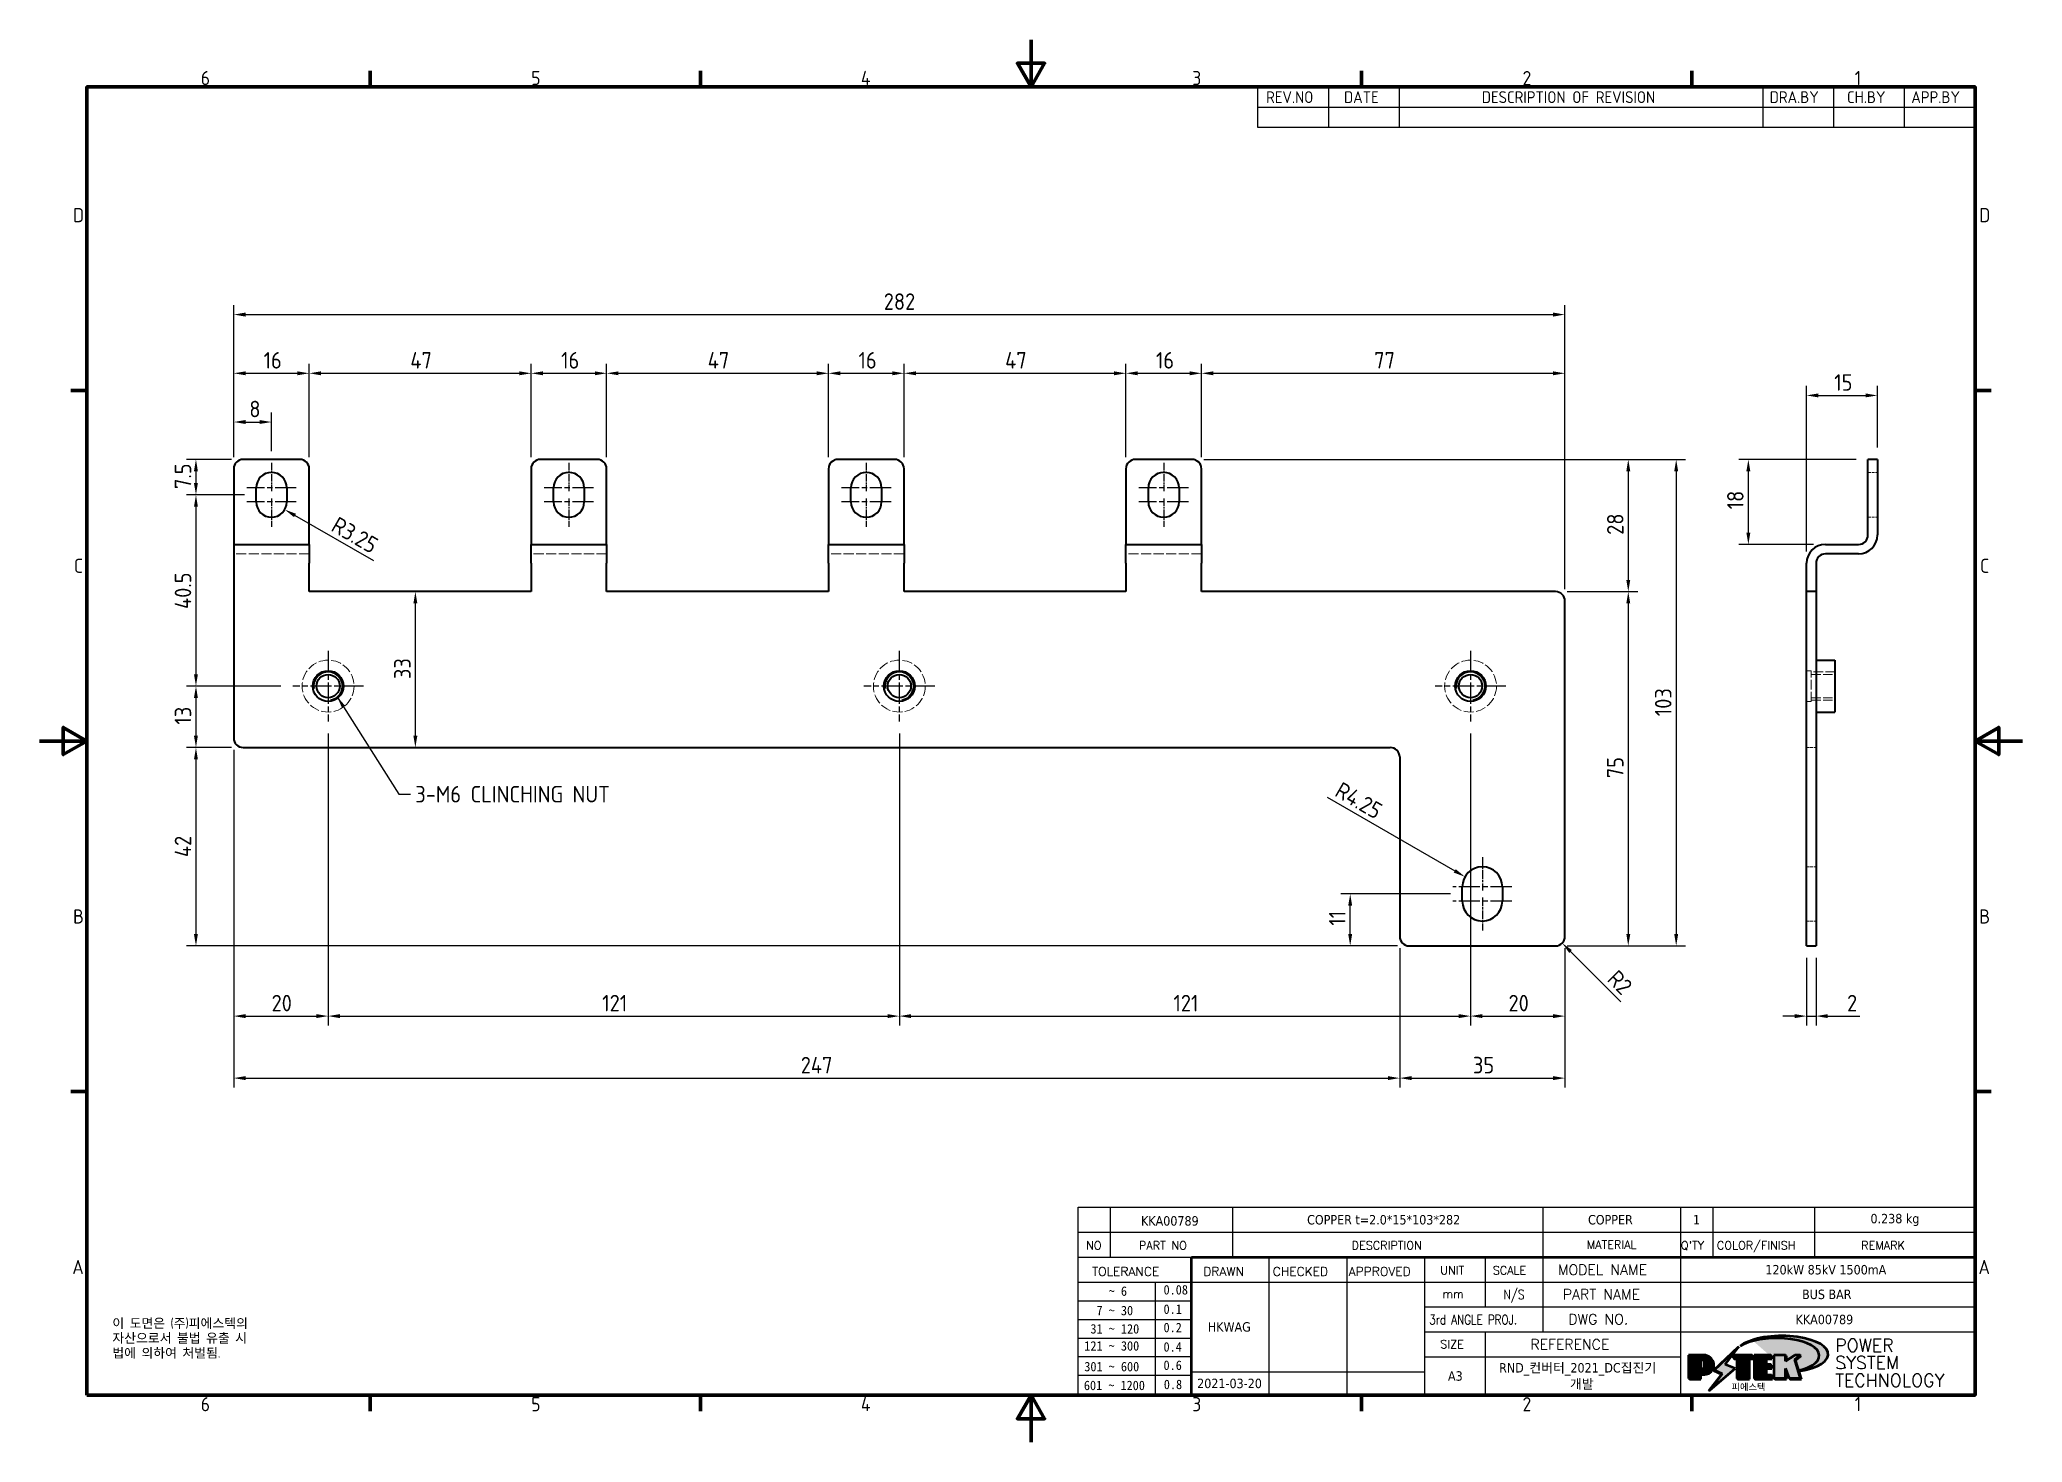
# Model space of a CAD drawing. Header units: millimetres. Extents: x 0 to 420, y 0 to 297.
import ezdxf
from ezdxf.enums import TextEntityAlignment as Align

# ---------------------------------------------------------------- set-up
doc = ezdxf.new("R2010")
doc.units = ezdxf.units.MM
doc.linetypes.add('CHAIN', pattern=[0.3543, 0.2362, -0.0295, 0.0591, -0.0295])
doc.linetypes.add('DASHED', pattern=[0.2067, 0.1654, -0.0413])
doc.layers.get('0').update_dxf_attribs({"color": 3, "lineweight": 25})
for name, color, linetype, lineweight in [('가려진 것(ISO)', 2, 'DASHED', 18), ('가시적인 것(ISO)', 3, 'Continuous', 40), ('가시적인 좁은 것(ISO)', 3, 'Continuous', 35), ('경계(ISO)', 7, 'Continuous', 70), ('기호(ISO)', 5, 'Continuous', 25), ('제목(ISO)', 7, 'Continuous', 50), ('중심 표식(ISO)', 1, 'Continuous', 25), ('치수(ISO)', 7, 'Continuous', 25), ('해치(ISO)', 7, 'Continuous', 18)]:
    doc.layers.add(name, color=color, linetype=linetype, lineweight=lineweight)
doc.styles.add('HAN_291', font='')
doc.styles.add('HAN_370', font='', dxfattribs={"width": 2})
doc.styles.add('ISO Proportiona M2B', font='isocp.shx')
doc.styles.add('RC_284', font='ROMANC.shx')
doc.styles.add('RC_287', font='ROMANC.shx')
doc.styles.add('RC_292', font='ROMANC.shx')
doc.styles.add('ROMANT_294', font='romant.shx')
doc.styles.add('문자 텍스트_M2B', font='isocp.shx')
doc.styles.add('문자 텍스트_PSTEK_POSCO', font='isocp.shx')
doc.styles.add('치수 텍스트_PSTEK_POSCO', font='isocp.shx')
doc.styles.add('텍스트 스타일198', font='tahoma.ttf')
doc.styles.add('텍스트 스타일333', font='ROMANC.shx', dxfattribs={"width": 0.8})
doc.styles.get('HAN_291').set_extended_font_data('GulimChe')
doc.styles.get('HAN_370').set_extended_font_data('GulimChe')
doc.dimstyles.new('치수_PSTEK_POSCO', dxfattribs={"dimtxt": 3.5, "dimasz": 2.5, "dimexe": 2, "dimexo": 2.5, "dimgap": 1, "dimtad": 1, "dimrnd": 1e-08, "dimdsep": 46, "dimtxsty": '치수 텍스트_PSTEK_POSCO', "dimcen": 0.09, "dimdle": 10, "dimclrd": 7, "dimclre": 7, "dimclrt": 2, "dimadec": 1, "dimazin": 2, "dimtfac": 1, "dimtmove": 0, "dimatfit": 3, "dimfxl": 0, "dimtolj": 1, "dimlwd": -1, "dimlwe": -1, "dimarcsym": 0})
doc.dimstyles.new('치수_PSTEK_POSCO$7', dxfattribs={"dimtxt": 3.5, "dimasz": 2.5, "dimexe": 2, "dimexo": 2.5, "dimgap": 1, "dimtad": 1, "dimrnd": 1e-08, "dimdsep": 46, "dimtxsty": '치수 텍스트_PSTEK_POSCO', "dimcen": 0.09, "dimdle": 10, "dimclrd": 7, "dimclre": 7, "dimclrt": 2, "dimadec": 1, "dimazin": 2, "dimtfac": 1, "dimtmove": 0, "dimatfit": 3, "dimfxl": 0, "dimtolj": 1, "dimlwd": -1, "dimlwe": -1, "dimarcsym": 0})

msp = doc.modelspace()

# ---------------------------------------------------------------- texts
at = {"layer": '기호(ISO)', "color": 2, "insert": (79.581, 137.232), "char_height": 3.5, "width": 47.06853, "attachment_point": 4, "style": '치수 텍스트_PSTEK_POSCO'}
msp.add_mtext('{\\fISOCP|b0|i0;\\H3.5000;3-M6 CLINCHING NUT}', dxfattribs=at)
at = {"layer": '기호(ISO)', "color": 7, "insert": (15.395, 26.228), "char_height": 2, "width": 51.24014, "attachment_point": 1, "line_spacing_factor": 0.944221, "style": '문자 텍스트_PSTEK_POSCO'}
msp.add_mtext('{이 도면은 (주)피에스텍의\\P자산으로서 불법 유출 시 \\P법에 의하여 처벌됨.}', dxfattribs=at)

# ---------------------------------------------------------------- blocks, each defined once
blk = doc.blocks.new('경계 Default Border')
at = {"layer": '경계(ISO)'}
for p, q in [((70, 287), (70, 290.4)), ((140, 287), (140, 290.4)), ((280, 287), (280, 290.4)), ((350, 287), (350, 290.4)), ((10, 222.75), (6.6, 222.75)), ((410, 222.75), (413.4, 222.75)), ((10, 74.25), (6.6, 74.25)), ((410, 74.25), (413.4, 74.25)), ((70, 10), (70, 6.6)), ((140, 10), (140, 6.6)), ((280, 10), (280, 6.6)), ((350, 10), (350, 6.6))]:
    blk.add_line(p, q, dxfattribs=at)
at = {"layer": '경계(ISO)', "flags": 128}
for points in [[(210, 297), (210, 287), (207.11, 292), (212.89, 292), (210, 287)], [(10, 10), (10, 287), (410, 287), (410, 10), (10, 10)], [(0, 148.5), (10, 148.5), (5, 151.39), (5, 145.61), (10, 148.5)], [(420, 148.5), (410, 148.5), (415, 151.39), (415, 145.61), (410, 148.5)], [(210, 0), (210, 10), (207.11, 5), (212.89, 5), (210, 10)]]:
    blk.add_lwpolyline(points, dxfattribs=at)
at = {"layer": '경계(ISO)', "color": 2, "char_height": 3, "attachment_point": 7, "style": '문자 텍스트_M2B'}
for s, insert in [('6', (34.14, 287.37)), ('5', (104.14, 287.37)), ('4', (173.97, 287.4)), ('3', (244.17, 287.37)), ('2', (314.13, 287.37)), ('1', (384.49, 287.4)), ('D', (7.08, 258.35)), ('D', (410.88, 258.35)), ('C', (7.24, 184.1)), ('C', (411.04, 184.1)), ('B', (7.08, 109.85)), ('B', (410.88, 109.85)), ('A', (6.91, 35.62)), ('A', (410.71, 35.62)), ('6', (34.14, 6.57)), ('5', (104.14, 6.57)), ('4', (173.97, 6.6)), ('3', (244.17, 6.57)), ('2', (314.13, 6.57)), ('1', (384.49, 6.6))]:
    blk.add_mtext(s, dxfattribs=dict(at, insert=insert))
blk = doc.blocks.new('제목 블록 PSTEK')
for color, points in [(252, [(317.22, 17.06), (322.03, 21.63), (322.28, 21.94), (317.05, 16.98), (318.75, 16.19), (316, 12.72), (316.34, 13), (318.92, 16.27)]), (5, [(321.62, 17.42), (319.53, 18.25), (322.45, 22.02), (317.22, 17.06), (318.92, 16.27), (316.17, 12.8)]), (1, [(324.48, 19.61), (325.24, 19.61), (325.24, 20.26), (321.23, 20.26), (321.23, 19.61), (321.98, 19.61), (321.98, 15.34), (324.48, 15.34)]), (252, [(321.98, 19.61), (321.4, 19.61), (321.4, 19.46), (321.98, 19.46)]), (252, [(324.66, 19.46), (325.42, 19.46), (325.42, 20.11), (325.24, 20.11), (325.24, 19.61), (324.48, 19.61), (324.48, 15.34), (322.16, 15.34), (322.16, 15.19), (324.66, 15.19)]), (1, [(329.23, 20.26), (325.66, 20.26), (325.66, 15.34), (329.36, 15.34), (329.36, 15.99), (328.11, 15.99), (328.11, 17.56), (329.23, 17.56), (329.23, 18.26), (328.11, 18.26), (328.11, 19.61), (329.23, 19.61)]), (252, [(328.29, 19.46), (329.41, 19.46), (329.41, 20.11), (329.23, 20.11), (329.23, 19.61), (328.11, 19.61), (328.11, 18.26), (328.29, 18.26)]), (252, [(328.29, 17.42), (329.41, 17.42), (329.41, 18.11), (329.23, 18.11), (329.23, 17.56), (328.11, 17.56), (328.11, 15.99), (328.29, 15.99)]), (1, [(332.33, 20.26), (329.86, 20.26), (329.86, 15.34), (332.33, 15.34), (332.33, 17.43), (333.07, 15.34), (335.49, 15.34), (334.25, 19.31), (335.44, 20.26), (334.31, 20.26), (332.33, 19)]), (252, [(332.51, 16.93), (332.33, 17.43), (332.33, 15.34), (330.04, 15.34), (330.04, 15.19), (332.51, 15.19)]), (252, [(332.51, 20.11), (332.33, 20.11), (332.33, 19), (332.51, 19.11)]), (252, [(335.62, 20.11), (335.25, 20.11), (334.25, 19.31), (335.49, 15.34), (333.2, 15.34), (333.25, 15.19), (335.66, 15.19), (334.43, 19.16)]), (252, [(329.54, 15.85), (329.36, 15.85), (329.36, 15.34), (325.83, 15.34), (325.83, 15.19), (329.54, 15.19)])]:
    blk.add_hatch(color=color).paths.add_polyline_path(points)
h = blk.add_hatch(color=1)
edge = h.paths.add_edge_path(flags=0)
edge.add_line((314.22, 19.61), (314.22, 17))
edge.add_line((314.22, 17), (314.35, 17))
edge.add_arc((314.35, 17.65), 0.651, 270, 360)
edge.add_line((315, 17.65), (315, 18.96))
edge.add_arc((314.35, 18.96), 0.651, 0, 90)
edge.add_line((314.35, 19.61), (314.22, 19.61))
edge = h.paths.add_edge_path()
edge.add_arc((314.98, 18.29), 1.97, 270, 450)
edge.add_line((314.98, 20.26), (311.77, 20.26))
edge.add_line((311.77, 20.26), (311.77, 15.34))
edge.add_line((311.77, 15.34), (314.22, 15.34))
edge.add_line((314.22, 15.34), (314.22, 16.32))
edge.add_line((314.22, 16.32), (314.98, 16.32))
h = blk.add_hatch(color=252)
edge = h.paths.add_edge_path()
edge.add_arc((314.98, 18.29), 1.97, 270, 406.8279)
edge.add_arc((315.16, 18.14), 1.97, -90, 53.561, ccw=False)
edge.add_line((315.16, 16.17), (314.4, 16.17))
edge.add_line((314.4, 16.17), (314.4, 15.19))
edge.add_line((314.4, 15.19), (311.94, 15.19))
edge.add_line((311.94, 15.19), (311.94, 15.34))
edge.add_line((311.94, 15.34), (314.22, 15.34))
edge.add_line((314.22, 15.34), (314.22, 16.32))
edge.add_line((314.22, 16.32), (314.98, 16.32))
h = blk.add_hatch(color=252)
edge = h.paths.add_edge_path()
edge.add_line((314.4, 19.46), (314.53, 19.46))
edge.add_arc((314.53, 18.81), 0.651, 60.4189, 90, ccw=False)
edge.add_arc((314.35, 18.96), 0.651, 39.9699, 90)
edge.add_line((314.35, 19.61), (314.22, 19.61))
edge.add_line((314.22, 19.61), (314.22, 17))
edge.add_line((314.22, 17), (314.35, 17))
edge.add_arc((314.35, 17.65), 0.651, 270, 274.6931)
edge.add_line((314.4, 17), (314.4, 19.46))
at = {"layer": '해치(ISO)', "true_color": 0x27d1fc}
h = blk.add_hatch(color=140, dxfattribs=at)
edge = h.paths.add_edge_path()
edge.add_ellipse((330.37, 20.16), major_axis=(9.1, 0), ratio=0.40699, start_angle=301.3098, end_angle=507.7437)
edge.add_ellipse((331.53, 20.46), major_axis=(-9.82, 0), ratio=0.39426, start_angle=111.5121, end_angle=334.4703, ccw=False)
edge.add_line((335.14, 16.86), (335.1, 16.99))
at = {"color": 180}
for p, q in [((182.48, 11.79), (182.48, 51.57)), ((182.48, 51.57), (372.48, 51.57)), ((189.27, 51.57), (189.27, 41.01)), ((215.22, 41.01), (215.22, 51.57)), ((280.88, 51.57), (280.88, 41.01)), ((310.09, 51.57), (310.09, 41.01)), ((316.9, 51.57), (316.9, 41.01)), ((338.46, 51.57), (338.46, 41.01)), ((372.48, 51.57), (372.48, 11.79)), ((182.48, 46.29), (372.48, 46.29)), ((182.48, 41.01), (206.45, 41.01)), ((222.94, 11.79), (222.94, 41.01)), ((239.43, 11.79), (239.43, 41.01)), ((255.92, 11.79), (255.92, 41.01)), ((268.69, 41.01), (268.69, 30.45)), ((280.88, 41.01), (280.88, 25.17)), ((310.09, 41.01), (310.09, 11.79)), ((182.48, 35.73), (206.45, 35.73)), ((198.86, 12.03), (198.86, 35.73)), ((206.45, 35.73), (372.48, 35.73)), ((182.48, 31.78), (206.45, 31.78)), ((255.92, 30.45), (372.48, 30.45)), ((182.48, 27.83), (206.45, 27.83)), ((182.48, 23.88), (206.45, 23.88)), ((255.92, 25.17), (372.48, 25.17)), ((268.69, 25.17), (268.69, 11.79)), ((182.48, 19.93), (206.45, 19.93)), ((255.92, 19.89), (310.09, 19.89)), ((182.48, 15.98), (206.45, 15.98)), ((206.45, 16.74), (255.92, 16.74)), ((182.48, 11.79), (372.48, 11.79))]:
    blk.add_line(p, q, dxfattribs=at)
at = {"color": 7, "lineweight": 50}
for p, q in [((206.45, 11.79), (206.45, 41.01)), ((206.45, 41.01), (372.48, 41.01))]:
    blk.add_line(p, q, dxfattribs=at)
at = {"color": 7}
for p, q in [((322.28, 21.94), (317.05, 16.98)), ((322.45, 22.02), (317.22, 17.06)), ((317.22, 17.06), (322.03, 21.63)), ((319.53, 18.25), (322.45, 22.02)), ((322.03, 21.63), (322.28, 21.94)), ((314.98, 20.26), (311.77, 20.26)), ((311.77, 20.26), (311.77, 15.34)), ((314.98, 20.26), (311.77, 20.26)), ((311.77, 20.26), (311.77, 15.34)), ((314.22, 17), (314.22, 19.61)), ((314.22, 19.61), (314.35, 19.61)), ((314.35, 19.61), (314.22, 19.61)), ((314.22, 19.61), (314.22, 17)), ((314.22, 17), (314.22, 19.61)), ((314.22, 19.61), (314.35, 19.61)), ((314.35, 17), (314.22, 17)), ((314.22, 17), (314.35, 17)), ((314.35, 17), (314.22, 17)), ((314.4, 19.46), (314.53, 19.46)), ((314.4, 17), (314.4, 19.46)), ((315, 18.96), (315, 17.65)), ((315, 18.96), (315, 17.65)), ((316.17, 12.8), (321.62, 17.42)), ((317.05, 16.98), (318.75, 16.19)), ((318.92, 16.27), (317.22, 17.06)), ((317.22, 17.06), (318.92, 16.27)), ((321.62, 17.42), (319.53, 18.25)), ((325.24, 20.26), (321.23, 20.26)), ((321.23, 20.26), (321.23, 19.61)), ((325.24, 20.26), (321.23, 20.26)), ((321.23, 20.26), (321.23, 19.61)), ((321.23, 19.61), (321.98, 19.61)), ((321.23, 19.61), (321.98, 19.61)), ((321.4, 19.61), (321.4, 19.46)), ((321.98, 19.61), (321.4, 19.61)), ((321.4, 19.46), (321.98, 19.46)), ((321.98, 19.61), (321.98, 15.34)), ((321.98, 19.46), (321.98, 19.61)), ((321.98, 19.61), (321.98, 15.34)), ((324.48, 19.61), (325.24, 19.61)), ((324.48, 15.34), (324.48, 19.61)), ((325.24, 19.61), (324.48, 19.61)), ((324.48, 19.61), (324.48, 15.34)), ((324.48, 19.61), (325.24, 19.61)), ((324.48, 15.34), (324.48, 19.61)), ((324.66, 19.46), (325.42, 19.46)), ((324.66, 15.19), (324.66, 19.46)), ((325.24, 19.61), (325.24, 20.26)), ((325.24, 19.61), (325.24, 20.26)), ((325.42, 20.11), (325.24, 20.11)), ((325.24, 20.11), (325.24, 19.61)), ((325.42, 19.46), (325.42, 20.11)), ((329.23, 20.26), (325.66, 20.26)), ((325.66, 20.26), (325.66, 15.34)), ((325.66, 20.26), (325.66, 15.34)), ((329.23, 20.26), (325.66, 20.26)), ((328.11, 18.26), (328.11, 19.61)), ((328.11, 19.61), (329.23, 19.61)), ((329.23, 19.61), (328.11, 19.61)), ((328.11, 19.61), (328.11, 18.26)), ((328.11, 18.26), (328.11, 19.61)), ((328.11, 19.61), (329.23, 19.61)), ((329.23, 18.26), (328.11, 18.26)), ((328.11, 18.26), (328.29, 18.26)), ((329.23, 18.26), (328.11, 18.26)), ((328.11, 17.56), (329.23, 17.56)), ((328.11, 15.99), (328.11, 17.56)), ((329.23, 17.56), (328.11, 17.56)), ((328.11, 17.56), (328.11, 15.99)), ((328.11, 17.56), (329.23, 17.56)), ((328.11, 15.99), (328.11, 17.56)), ((328.29, 18.26), (328.29, 19.46)), ((328.29, 19.46), (329.41, 19.46)), ((328.29, 15.99), (328.29, 17.42)), ((328.29, 17.42), (329.41, 17.42)), ((329.23, 19.61), (329.23, 20.26)), ((329.23, 19.61), (329.23, 20.26)), ((329.41, 20.11), (329.23, 20.11)), ((329.23, 20.11), (329.23, 19.61)), ((329.23, 17.56), (329.23, 18.26)), ((329.23, 17.56), (329.23, 18.26)), ((329.41, 18.11), (329.23, 18.11)), ((329.23, 18.11), (329.23, 17.56)), ((329.41, 19.46), (329.41, 20.11)), ((329.41, 17.42), (329.41, 18.11)), ((332.33, 20.26), (329.86, 20.26)), ((329.86, 20.26), (329.86, 15.34)), ((329.86, 20.26), (329.86, 15.34)), ((332.33, 20.26), (329.86, 20.26)), ((334.31, 20.26), (332.33, 19)), ((332.33, 19), (332.33, 20.26)), ((334.31, 20.26), (332.33, 19)), ((332.33, 19), (332.33, 20.26)), ((332.51, 20.11), (332.33, 20.11)), ((332.33, 20.11), (332.33, 19)), ((332.33, 19), (332.51, 19.11)), ((332.33, 17.43), (333.07, 15.34)), ((332.33, 15.34), (332.33, 17.43)), ((332.51, 16.93), (332.33, 17.43)), ((332.33, 17.43), (332.33, 15.34)), ((332.33, 17.43), (333.07, 15.34)), ((332.33, 15.34), (332.33, 17.43)), ((332.51, 19.11), (332.51, 20.11)), ((332.51, 15.19), (332.51, 16.93)), ((334.25, 19.31), (335.44, 20.26)), ((334.25, 19.31), (335.44, 20.26)), ((335.25, 20.11), (334.25, 19.31)), ((335.49, 15.34), (334.25, 19.31)), ((334.25, 19.31), (335.49, 15.34)), ((335.49, 15.34), (334.25, 19.31)), ((335.44, 20.26), (334.31, 20.26)), ((335.44, 20.26), (334.31, 20.26)), ((334.43, 19.16), (335.62, 20.11)), ((335.66, 15.19), (334.43, 19.16)), ((335.62, 20.11), (335.25, 20.11)), ((345.04, 17.5), (344.99, 17.69)), ((311.77, 15.34), (314.22, 15.34)), ((311.77, 15.34), (314.22, 15.34)), ((314.22, 15.34), (311.94, 15.34)), ((311.94, 15.34), (311.94, 15.19)), ((311.94, 15.19), (314.4, 15.19)), ((314.22, 16.32), (314.98, 16.32)), ((314.22, 15.34), (314.22, 16.32)), ((314.98, 16.32), (314.22, 16.32)), ((314.22, 16.32), (314.22, 15.34)), ((314.22, 16.32), (314.98, 16.32)), ((314.22, 15.34), (314.22, 16.32)), ((314.4, 16.17), (315.16, 16.17)), ((314.4, 15.19), (314.4, 16.17)), ((318.75, 16.19), (316, 12.72)), ((316, 12.72), (316.34, 13)), ((318.92, 16.27), (316.17, 12.8)), ((316.34, 13), (318.92, 16.27)), ((321.98, 15.34), (324.48, 15.34)), ((321.98, 15.34), (324.48, 15.34)), ((324.48, 15.34), (322.16, 15.34)), ((322.16, 15.34), (322.16, 15.19)), ((322.16, 15.19), (324.66, 15.19)), ((325.66, 15.34), (329.36, 15.34)), ((325.66, 15.34), (329.36, 15.34)), ((329.36, 15.34), (325.83, 15.34)), ((325.83, 15.34), (325.83, 15.19)), ((325.83, 15.19), (329.54, 15.19)), ((329.36, 15.99), (328.11, 15.99)), ((328.11, 15.99), (328.29, 15.99)), ((329.36, 15.99), (328.11, 15.99)), ((329.36, 15.34), (329.36, 15.99)), ((329.36, 15.34), (329.36, 15.99)), ((329.54, 15.85), (329.36, 15.85)), ((329.36, 15.85), (329.36, 15.34)), ((329.54, 15.19), (329.54, 15.85)), ((329.86, 15.34), (332.33, 15.34)), ((329.86, 15.34), (332.33, 15.34)), ((332.33, 15.34), (330.04, 15.34)), ((330.04, 15.34), (330.04, 15.19)), ((330.04, 15.19), (332.51, 15.19)), ((333.07, 15.34), (335.49, 15.34)), ((333.07, 15.34), (335.49, 15.34)), ((335.49, 15.34), (333.2, 15.34)), ((333.2, 15.34), (333.25, 15.19)), ((333.25, 15.19), (335.66, 15.19))]:
    blk.add_line(p, q, dxfattribs=at)
at = {"color": 5}
for p, q in [((322.45, 22.02), (317.22, 17.06)), ((319.53, 18.25), (322.45, 22.02)), ((316.17, 12.8), (321.62, 17.42)), ((317.22, 17.06), (318.92, 16.27)), ((321.62, 17.42), (319.53, 18.25)), ((318.92, 16.27), (316.17, 12.8))]:
    blk.add_line(p, q, dxfattribs=at)
at = {"color": 1}
for p, q in [((314.98, 20.26), (311.77, 20.26)), ((311.77, 20.26), (311.77, 15.34)), ((314.22, 17), (314.22, 19.61)), ((314.22, 19.61), (314.35, 19.61)), ((314.35, 17), (314.22, 17)), ((315, 18.96), (315, 17.65)), ((325.24, 20.26), (321.23, 20.26)), ((321.23, 20.26), (321.23, 19.61)), ((321.23, 19.61), (321.98, 19.61)), ((321.98, 19.61), (321.98, 15.34)), ((324.48, 19.61), (325.24, 19.61)), ((324.48, 15.34), (324.48, 19.61)), ((325.24, 19.61), (325.24, 20.26)), ((329.23, 20.26), (325.66, 20.26)), ((325.66, 20.26), (325.66, 15.34)), ((328.11, 18.26), (328.11, 19.61)), ((328.11, 19.61), (329.23, 19.61)), ((329.23, 18.26), (328.11, 18.26)), ((328.11, 17.56), (329.23, 17.56)), ((328.11, 15.99), (328.11, 17.56)), ((329.23, 19.61), (329.23, 20.26)), ((329.23, 17.56), (329.23, 18.26)), ((332.33, 20.26), (329.86, 20.26)), ((329.86, 20.26), (329.86, 15.34)), ((334.31, 20.26), (332.33, 19)), ((332.33, 19), (332.33, 20.26)), ((332.33, 17.43), (333.07, 15.34)), ((332.33, 15.34), (332.33, 17.43)), ((334.25, 19.31), (335.44, 20.26)), ((335.49, 15.34), (334.25, 19.31)), ((335.44, 20.26), (334.31, 20.26)), ((311.77, 15.34), (314.22, 15.34)), ((314.22, 16.32), (314.98, 16.32)), ((314.22, 15.34), (314.22, 16.32)), ((321.98, 15.34), (324.48, 15.34)), ((325.66, 15.34), (329.36, 15.34)), ((329.36, 15.99), (328.11, 15.99)), ((329.36, 15.34), (329.36, 15.99)), ((329.86, 15.34), (332.33, 15.34)), ((333.07, 15.34), (335.49, 15.34))]:
    blk.add_line(p, q, dxfattribs=at)
at = {"color": 7}
for centre, radius, start, end in [((314.35, 18.96), 0.651, 0, 90), ((314.35, 18.96), 0.651, 39.9699, 90), ((314.35, 18.96), 0.651, 0, 90), ((314.35, 17.65), 0.651, 270, 0), ((314.35, 17.65), 0.651, 270, 0), ((314.35, 17.65), 0.651, 270, 274.6931), ((314.53, 18.81), 0.651, 60.4189, 90), ((314.98, 18.29), 1.97, 270, 90), ((314.98, 18.29), 1.97, 270, 90), ((314.98, 18.29), 1.97, 270, 46.8279), ((315.16, 18.14), 1.97, 270, 53.561)]:
    blk.add_arc(centre, radius, start, end, dxfattribs=at)
at = {"color": 1}
for centre, radius, start, end in [((314.35, 18.96), 0.651, 0, 90), ((314.35, 17.65), 0.651, 270, 0), ((314.98, 18.29), 1.97, 270, 90)]:
    blk.add_arc(centre, radius, start, end, dxfattribs=at)
at = {"layer": '제목(ISO)', "lineweight": 18}
blk.add_line((182.48, 35.73), (182.48, 11.79), dxfattribs=at)
at = {"layer": '제목(ISO)'}
for p, q in [((322.28, 21.94), (317.05, 16.98)), ((322.45, 22.02), (317.22, 17.06)), ((317.22, 17.06), (322.03, 21.63)), ((319.53, 18.25), (322.45, 22.02)), ((322.03, 21.63), (322.28, 21.94)), ((314.98, 20.26), (311.77, 20.26)), ((311.77, 20.26), (311.77, 15.34)), ((314.22, 17), (314.22, 19.61)), ((314.22, 19.61), (314.35, 19.61)), ((314.35, 19.61), (314.22, 19.61)), ((314.22, 19.61), (314.22, 17)), ((314.35, 17), (314.22, 17)), ((314.22, 17), (314.35, 17)), ((314.4, 19.46), (314.53, 19.46)), ((314.4, 17), (314.4, 19.46)), ((315, 18.96), (315, 17.65)), ((316.17, 12.8), (321.62, 17.42)), ((317.05, 16.98), (318.75, 16.19)), ((317.22, 17.06), (318.92, 16.27)), ((318.92, 16.27), (317.22, 17.06)), ((321.62, 17.42), (319.53, 18.25)), ((325.24, 20.26), (321.23, 20.26)), ((321.23, 20.26), (321.23, 19.61)), ((321.23, 19.61), (321.98, 19.61)), ((321.98, 19.61), (321.4, 19.61)), ((321.4, 19.61), (321.4, 19.46)), ((321.4, 19.46), (321.98, 19.46)), ((321.98, 19.61), (321.98, 15.34)), ((321.98, 19.46), (321.98, 19.61)), ((324.48, 19.61), (325.24, 19.61)), ((324.48, 15.34), (324.48, 19.61)), ((325.24, 19.61), (324.48, 19.61)), ((324.48, 19.61), (324.48, 15.34)), ((324.66, 19.46), (325.42, 19.46)), ((324.66, 15.19), (324.66, 19.46)), ((325.24, 19.61), (325.24, 20.26)), ((325.42, 20.11), (325.24, 20.11)), ((325.24, 20.11), (325.24, 19.61)), ((325.42, 19.46), (325.42, 20.11)), ((329.23, 20.26), (325.66, 20.26)), ((325.66, 20.26), (325.66, 15.34)), ((328.11, 18.26), (328.11, 19.61)), ((328.11, 19.61), (329.23, 19.61)), ((329.23, 19.61), (328.11, 19.61)), ((328.11, 19.61), (328.11, 18.26)), ((329.23, 18.26), (328.11, 18.26)), ((328.11, 18.26), (328.29, 18.26)), ((328.11, 15.99), (328.11, 17.56)), ((328.11, 17.56), (329.23, 17.56)), ((329.23, 17.56), (328.11, 17.56)), ((328.11, 17.56), (328.11, 15.99)), ((328.29, 19.46), (329.41, 19.46)), ((328.29, 18.26), (328.29, 19.46)), ((328.29, 17.42), (329.41, 17.42)), ((328.29, 15.99), (328.29, 17.42)), ((329.23, 19.61), (329.23, 20.26)), ((329.41, 20.11), (329.23, 20.11)), ((329.23, 20.11), (329.23, 19.61)), ((329.23, 17.56), (329.23, 18.26)), ((329.41, 18.11), (329.23, 18.11)), ((329.23, 18.11), (329.23, 17.56)), ((329.41, 19.46), (329.41, 20.11)), ((329.41, 17.42), (329.41, 18.11)), ((332.33, 20.26), (329.86, 20.26)), ((329.86, 20.26), (329.86, 15.34)), ((334.31, 20.26), (332.33, 19)), ((332.33, 19), (332.33, 20.26)), ((332.51, 20.11), (332.33, 20.11)), ((332.33, 20.11), (332.33, 19)), ((332.33, 19), (332.51, 19.11)), ((332.33, 15.34), (332.33, 17.43)), ((332.33, 17.43), (333.07, 15.34)), ((332.51, 16.93), (332.33, 17.43)), ((332.33, 17.43), (332.33, 15.34)), ((332.51, 19.11), (332.51, 20.11)), ((332.51, 15.19), (332.51, 16.93)), ((334.25, 19.31), (335.44, 20.26)), ((335.25, 20.11), (334.25, 19.31)), ((335.49, 15.34), (334.25, 19.31)), ((334.25, 19.31), (335.49, 15.34)), ((335.44, 20.26), (334.31, 20.26)), ((334.43, 19.16), (335.62, 20.11)), ((335.66, 15.19), (334.43, 19.16)), ((335.62, 20.11), (335.25, 20.11)), ((311.77, 15.34), (314.22, 15.34)), ((314.22, 15.34), (311.94, 15.34)), ((311.94, 15.34), (311.94, 15.19)), ((311.94, 15.19), (314.4, 15.19)), ((314.22, 15.34), (314.22, 16.32)), ((314.22, 16.32), (314.98, 16.32)), ((314.98, 16.32), (314.22, 16.32)), ((314.22, 16.32), (314.22, 15.34)), ((314.4, 15.19), (314.4, 16.17)), ((314.4, 16.17), (315.16, 16.17)), ((318.75, 16.19), (316, 12.72)), ((316, 12.72), (316.34, 13)), ((318.92, 16.27), (316.17, 12.8)), ((316.34, 13), (318.92, 16.27)), ((321.98, 15.34), (324.48, 15.34)), ((324.48, 15.34), (322.16, 15.34)), ((322.16, 15.34), (322.16, 15.19)), ((322.16, 15.19), (324.66, 15.19)), ((325.66, 15.34), (329.36, 15.34)), ((329.36, 15.34), (325.83, 15.34)), ((325.83, 15.34), (325.83, 15.19)), ((325.83, 15.19), (329.54, 15.19)), ((329.36, 15.99), (328.11, 15.99)), ((328.11, 15.99), (328.29, 15.99)), ((329.36, 15.34), (329.36, 15.99)), ((329.54, 15.85), (329.36, 15.85)), ((329.36, 15.85), (329.36, 15.34)), ((329.54, 15.19), (329.54, 15.85)), ((329.86, 15.34), (332.33, 15.34)), ((332.33, 15.34), (330.04, 15.34)), ((330.04, 15.34), (330.04, 15.19)), ((330.04, 15.19), (332.51, 15.19)), ((333.07, 15.34), (335.49, 15.34)), ((335.49, 15.34), (333.2, 15.34)), ((333.2, 15.34), (333.25, 15.19)), ((333.25, 15.19), (335.66, 15.19))]:
    blk.add_line(p, q, dxfattribs=at)
at = {"layer": '제목(ISO)', "color": 4}
blk.add_line((335.14, 16.86), (335.1, 16.99), dxfattribs=at)
at = {"layer": '제목(ISO)'}
for centre, radius, start, end in [((314.35, 18.96), 0.651, 0, 90), ((314.35, 18.96), 0.651, 39.9699, 90), ((314.35, 17.65), 0.651, 270, 0), ((314.35, 17.65), 0.651, 270, 274.6931), ((314.53, 18.81), 0.651, 60.4189, 90), ((314.98, 18.29), 1.97, 46.8279, 90), ((314.98, 18.29), 1.97, 270, 46.8279), ((314.98, 18.29), 1.97, 270, 46.8279), ((315.16, 18.14), 1.97, 270, 53.561)]:
    blk.add_arc(centre, radius, start, end, dxfattribs=at)
at = {"layer": '제목(ISO)', "color": 4}
for centre, major_axis, ratio, start_param, end_param in [((331.53, 20.46), (9.82, 0), 0.39426, 5.087845, 8.9792), ((330.37, 20.16), (9.1, 0), 0.40699, 5.258849, 8.861799)]:
    blk.add_ellipse(centre, major_axis=major_axis, ratio=ratio, start_param=start_param, end_param=end_param, dxfattribs=at)
at = {"color": 2}
for s, height, style, p in [('NO', 1.742, 'RC_284', (184.14, 42.62)), ('PART NO', 1.742, 'RC_284', (195.34, 42.62)), ('DESCRIPTION', 1.7424, 'RC_284', (240.4, 42.62)), ("Q'TY", 1.742, 'RC_284', (310.14, 42.62)), ('COLOR/FINISH', 1.7424, 'RC_284', (317.77, 42.62)), ('REMARK', 1.742, 'RC_284', (348.35, 42.62)), (' TOLERANCE', 1.9, 'RC_287', (184.09, 37.01)), ('DRAWN', 1.9, 'RC_287', (208.98, 37.01)), ('CHECKED', 1.9, 'RC_287', (223.69, 37.01)), ('APPROVED', 1.9, 'RC_287', (239.78, 37.01)), ('UNIT', 1.742, 'RC_284', (259.17, 37.34)), ('SCALE', 1.742, 'RC_284', (270.29, 37.34)), ('MODEL NAME', 2.178, 'RC_292', (284.1, 37.25)), ('    ~ 6', 2, 'HAN_291', (183.77, 32.82)), ('0.08', 2, 'HAN_291', (200.55, 33.1)), ('PART NAME', 2.178, 'RC_292', (285.14, 32.03)), ('  7 ~ 30', 2, 'HAN_291', (183.77, 28.71)), ('0.1', 2, 'HAN_291', (200.55, 28.99)), ('mm', 1.742, 'RC_284', (259.65, 32.35)), (' 31 ~ 120', 2, 'HAN_291', (183.77, 24.83)), ('0.2', 2, 'HAN_291', (200.55, 25.11)), (' DWG NO.', 2.178, 'RC_292', (284.81, 26.75)), ('121 ~ 300', 2, 'HAN_291', (183.77, 21.21)), ('0.4', 2, 'HAN_291', (200.55, 21)), ('SIZE', 1.742, 'RC_284', (259.17, 21.69)), ('REFERENCE', 2.178, 'RC_292', (278.27, 21.43)), ('301 ~ 600', 2, 'HAN_291', (183.77, 16.83)), ('0.6', 2, 'HAN_291', (200.55, 17.12)), ('601 ~ 1200', 2, 'HAN_291', (183.68, 12.85)), ('0.8', 2, 'HAN_291', (200.61, 13.06))]:
    blk.add_text(s, height=height, dxfattribs=dict(at, style=style)).set_placement(p)
at = {"color": 2, "style": 'RC_284'}
blk.add_text('MATERIAL', height=1.742, dxfattribs=at).set_placement((295.48, 43.65), align=Align.MIDDLE_CENTER)
at = {"color": 7, "style": '텍스트 스타일333', "width": 0.8}
blk.add_text('N/S', height=2, dxfattribs=at).set_placement((274.78, 33.09), align=Align.MIDDLE_CENTER)
at = {"color": 2, "style": '텍스트 스타일333', "width": 0.8}
blk.add_text('3rd ANGLE PROJ.', height=2, dxfattribs=at).set_placement((256.84, 26.76))
at = {"color": 7, "style": 'ROMANT_294'}
for s, p in [('POWER', (342.83, 20.97)), ('SYSTEM', (342.83, 17.33)), ('TECHNOLOGY', (342.83, 13.57))]:
    blk.add_text(s, height=2.7, dxfattribs=at).set_placement(p)
at = {"color": 7, "insert": (320.85, 14.21), "char_height": 1.4, "attachment_point": 1, "line_spacing_factor": 0.332, "style": 'HAN_370'}
blk.add_mtext('\\fHY견고딕|b0|i0;\\H1.4000;피에스텍', dxfattribs=at)
at = {"layer": '제목(ISO)', "style": '텍스트 스타일198'}
for tag, p in [('질량\\P3;_001', (350.3, 48.16)), ('부품_번호_001', (195.78, 47.68)), ('설명_001', (230.97, 47.92)), ('재질_001', (290.47, 47.93)), ("3._Q'TY_001", (312.71, 47.92)), ('1._MODEL_NAME_001', (328.05, 37.34)), ('제목_001', (335.81, 32.12)), ('설계자_001', (209.94, 25.23)), ('부품_번호_001', (334.44, 26.81)), ('시트_크기_001', (260.81, 14.84)), ('프로젝트_001', (271.63, 16.57)), ('작성_날짜_001', (207.67, 13.27)), ('프로젝트_002', (286.64, 13.15))]:
    blk.add_attdef(tag, p, '', height=2, dxfattribs=at)
for tag, p in [('4._COLOR', (327.68, 48.93)), ('점검자', (231.18, 26.23)), ('엔지니어링_승인자', (247.67, 26.23)), ('점검_날짜', (231.18, 14.27)), ('엔지니어링_승인_날짜', (247.67, 14.27))]:
    blk.add_attdef(tag, text='', height=2, dxfattribs=at).set_placement(p, align=Align.MIDDLE_CENTER)
blk = doc.blocks.new('리비전 내역')
at = {"layer": '기호(ISO)'}
for p, q in [((258, 287), (410, 287)), ((258, 287), (258, 282.72)), ((273, 287), (273, 282.72)), ((288, 287), (288, 282.72)), ((365, 287), (365, 282.72)), ((380, 287), (380, 282.72)), ((395, 287), (395, 282.72)), ((410, 287), (410, 282.72)), ((258, 282.72), (410, 282.72)), ((258, 282.72), (258, 278.44)), ((273, 282.72), (273, 278.44)), ((288, 282.72), (288, 278.44)), ((365, 282.72), (365, 278.44)), ((380, 282.72), (380, 278.44)), ((395, 282.72), (395, 278.44)), ((410, 282.72), (410, 278.44)), ((258, 278.44), (410, 278.44))]:
    blk.add_line(p, q, dxfattribs=at)
at = {"layer": '기호(ISO)', "color": 2, "char_height": 2.5, "attachment_point": 7, "style": 'ISO Proportiona M2B'}
for s, insert in [('REV.NO', (259.79, 283.58)), ('DATE', (276.31, 283.58)), ('DESCRIPTION OF REVISION', (305.51, 283.58)), ('DRA.BY', (366.48, 283.58)), ('CH.BY', (382.86, 283.58)), ('APP.BY', (396.48, 283.58))]:
    blk.add_mtext(s, dxfattribs=dict(at, insert=insert))
blk = doc.blocks.new('*D22')
at = {"layer": 'Defpoints', "color": 0, "transparency": 16777216}
for p in [(57.11, 226.36), (41.11, 206.12), (57.11, 206.12)]:
    blk.add_point(p, dxfattribs=at)
at = {"layer": '치수(ISO)', "color": 7, "transparency": 16777216}
for p, q in [((41.11, 208.62), (41.11, 228.36)), ((57.11, 208.62), (57.11, 228.36)), ((43.61, 226.36), (54.61, 226.36))]:
    blk.add_line(p, q, dxfattribs=at)
for points in [[(43.61, 226.77), (43.61, 225.94), (41.11, 226.36)], [(54.61, 226.77), (54.61, 225.94), (57.11, 226.36)]]:
    blk.add_solid(points, dxfattribs=at)
at = {"layer": '치수(ISO)', "color": 2, "transparency": 16777216, "insert": (47.44, 229.11), "char_height": 3.5, "attachment_point": 4, "style": '치수 텍스트_PSTEK_POSCO'}
blk.add_mtext('\\A1;16', dxfattribs=at)
blk = doc.blocks.new('*D23')
at = {"layer": 'Defpoints', "color": 0, "transparency": 16777216}
for p in [(104.11, 226.36), (57.11, 206.12), (104.11, 206.12)]:
    blk.add_point(p, dxfattribs=at)
at = {"layer": '치수(ISO)', "color": 7, "transparency": 16777216}
for p, q in [((57.11, 208.62), (57.11, 228.36)), ((104.11, 208.62), (104.11, 228.36)), ((59.61, 226.36), (101.61, 226.36))]:
    blk.add_line(p, q, dxfattribs=at)
for points in [[(59.61, 226.77), (59.61, 225.94), (57.11, 226.36)], [(101.61, 226.77), (101.61, 225.94), (104.11, 226.36)]]:
    blk.add_solid(points, dxfattribs=at)
at = {"layer": '치수(ISO)', "color": 2, "transparency": 16777216, "insert": (78.52, 229.11), "char_height": 3.5, "attachment_point": 4, "style": '치수 텍스트_PSTEK_POSCO'}
blk.add_mtext('\\A1;47', dxfattribs=at)
blk = doc.blocks.new('*D24')
at = {"layer": 'Defpoints', "color": 0, "transparency": 16777216}
for p in [(120.11, 226.36), (104.11, 206.12), (120.11, 206.12)]:
    blk.add_point(p, dxfattribs=at)
at = {"layer": '치수(ISO)', "color": 7, "transparency": 16777216}
for p, q in [((104.11, 208.62), (104.11, 228.36)), ((120.11, 208.62), (120.11, 228.36)), ((106.61, 226.36), (117.61, 226.36))]:
    blk.add_line(p, q, dxfattribs=at)
for points in [[(106.61, 226.77), (106.61, 225.94), (104.11, 226.36)], [(117.61, 226.77), (117.61, 225.94), (120.11, 226.36)]]:
    blk.add_solid(points, dxfattribs=at)
at = {"layer": '치수(ISO)', "color": 2, "transparency": 16777216, "insert": (110.46, 229.11), "char_height": 3.5, "attachment_point": 4, "style": '치수 텍스트_PSTEK_POSCO'}
blk.add_mtext('\\A1;16', dxfattribs=at)
blk = doc.blocks.new('*D25')
at = {"layer": 'Defpoints', "color": 0, "transparency": 16777216}
for p in [(167.11, 226.36), (120.11, 206.12), (167.11, 206.12)]:
    blk.add_point(p, dxfattribs=at)
at = {"layer": '치수(ISO)', "color": 7, "transparency": 16777216}
for p, q in [((120.11, 208.62), (120.11, 228.36)), ((167.11, 208.62), (167.11, 228.36)), ((122.61, 226.36), (164.61, 226.36))]:
    blk.add_line(p, q, dxfattribs=at)
for points in [[(122.61, 226.77), (122.61, 225.94), (120.11, 226.36)], [(164.61, 226.77), (164.61, 225.94), (167.11, 226.36)]]:
    blk.add_solid(points, dxfattribs=at)
at = {"layer": '치수(ISO)', "color": 2, "transparency": 16777216, "insert": (141.52, 229.11), "char_height": 3.5, "attachment_point": 4, "style": '치수 텍스트_PSTEK_POSCO'}
blk.add_mtext('\\A1;47', dxfattribs=at)
blk = doc.blocks.new('*D26')
at = {"layer": 'Defpoints', "color": 0, "transparency": 16777216}
for p in [(183.11, 226.36), (167.11, 206.12), (183.11, 206.12)]:
    blk.add_point(p, dxfattribs=at)
at = {"layer": '치수(ISO)', "color": 7, "transparency": 16777216}
for p, q in [((167.11, 208.62), (167.11, 228.36)), ((183.11, 208.62), (183.11, 228.36)), ((169.61, 226.36), (180.61, 226.36))]:
    blk.add_line(p, q, dxfattribs=at)
for points in [[(169.61, 226.77), (169.61, 225.94), (167.11, 226.36)], [(180.61, 226.77), (180.61, 225.94), (183.11, 226.36)]]:
    blk.add_solid(points, dxfattribs=at)
at = {"layer": '치수(ISO)', "color": 2, "transparency": 16777216, "insert": (173.46, 229.11), "char_height": 3.5, "attachment_point": 4, "style": '치수 텍스트_PSTEK_POSCO'}
blk.add_mtext('\\A1;16', dxfattribs=at)
blk = doc.blocks.new('*D27')
at = {"layer": 'Defpoints', "color": 0, "transparency": 16777216}
for p in [(230.11, 226.36), (183.11, 206.12), (230.11, 206.12)]:
    blk.add_point(p, dxfattribs=at)
at = {"layer": '치수(ISO)', "color": 7, "transparency": 16777216}
for p, q in [((183.11, 208.62), (183.11, 228.36)), ((230.11, 208.62), (230.11, 228.36)), ((185.61, 226.36), (227.61, 226.36))]:
    blk.add_line(p, q, dxfattribs=at)
for points in [[(185.61, 226.77), (185.61, 225.94), (183.11, 226.36)], [(227.61, 226.77), (227.61, 225.94), (230.11, 226.36)]]:
    blk.add_solid(points, dxfattribs=at)
at = {"layer": '치수(ISO)', "color": 2, "transparency": 16777216, "insert": (204.52, 229.11), "char_height": 3.5, "attachment_point": 4, "style": '치수 텍스트_PSTEK_POSCO'}
blk.add_mtext('\\A1;47', dxfattribs=at)
blk = doc.blocks.new('*D28')
at = {"layer": 'Defpoints', "color": 0, "transparency": 16777216}
for p in [(246.11, 226.36), (230.11, 206.12), (246.11, 206.12)]:
    blk.add_point(p, dxfattribs=at)
at = {"layer": '치수(ISO)', "color": 7, "transparency": 16777216}
for p, q in [((230.11, 208.62), (230.11, 228.36)), ((246.11, 208.62), (246.11, 228.36)), ((232.61, 226.36), (243.61, 226.36))]:
    blk.add_line(p, q, dxfattribs=at)
for points in [[(232.61, 226.77), (232.61, 225.94), (230.11, 226.36)], [(243.61, 226.77), (243.61, 225.94), (246.11, 226.36)]]:
    blk.add_solid(points, dxfattribs=at)
at = {"layer": '치수(ISO)', "color": 2, "transparency": 16777216, "insert": (236.46, 229.11), "char_height": 3.5, "attachment_point": 4, "style": '치수 텍스트_PSTEK_POSCO'}
blk.add_mtext('\\A1;16', dxfattribs=at)
blk = doc.blocks.new('*D29')
at = {"layer": 'Defpoints', "color": 0, "transparency": 16777216}
for p in [(323.11, 226.36), (246.11, 206.12), (323.11, 178.12)]:
    blk.add_point(p, dxfattribs=at)
at = {"layer": '치수(ISO)', "color": 7, "transparency": 16777216}
for p, q in [((246.11, 208.62), (246.11, 228.36)), ((323.11, 180.62), (323.11, 228.36)), ((248.61, 226.36), (320.61, 226.36))]:
    blk.add_line(p, q, dxfattribs=at)
for points in [[(248.61, 226.77), (248.61, 225.94), (246.11, 226.36)], [(320.61, 226.77), (320.61, 225.94), (323.11, 226.36)]]:
    blk.add_solid(points, dxfattribs=at)
at = {"layer": '치수(ISO)', "color": 2, "transparency": 16777216, "insert": (282.69, 229.11), "char_height": 3.5, "attachment_point": 4, "style": '치수 텍스트_PSTEK_POSCO'}
blk.add_mtext('\\A1;77', dxfattribs=at)
blk = doc.blocks.new('*D30')
at = {"layer": 'Defpoints', "color": 0, "transparency": 16777216}
for p in [(49.11, 216.04), (41.11, 206.12), (49.11, 207.37)]:
    blk.add_point(p, dxfattribs=at)
at = {"layer": '치수(ISO)', "color": 7, "transparency": 16777216}
for p, q in [((41.11, 208.62), (41.11, 218.04)), ((43.61, 216.04), (46.61, 216.04)), ((49.11, 209.87), (49.11, 218.04))]:
    blk.add_line(p, q, dxfattribs=at)
for points in [[(43.61, 216.46), (43.61, 215.63), (41.11, 216.04)], [(46.61, 216.46), (46.61, 215.63), (49.11, 216.04)]]:
    blk.add_solid(points, dxfattribs=at)
at = {"layer": '치수(ISO)', "color": 2, "transparency": 16777216, "insert": (44.41, 218.79), "char_height": 3.5, "attachment_point": 4, "style": '치수 텍스트_PSTEK_POSCO'}
blk.add_mtext('\\A1;8', dxfattribs=at)
blk = doc.blocks.new('*D31')
at = {"layer": 'Defpoints', "color": 0, "transparency": 16777216}
for p in [(43.11, 208.12), (33.11, 200.62), (45.86, 200.62)]:
    blk.add_point(p, dxfattribs=at)
at = {"layer": '치수(ISO)', "color": 7, "transparency": 16777216}
for p, q in [((40.61, 208.12), (31.11, 208.12)), ((33.11, 205.62), (33.11, 203.12)), ((43.36, 200.62), (31.11, 200.62))]:
    blk.add_line(p, q, dxfattribs=at)
for points in [[(32.69, 205.62), (33.52, 205.62), (33.11, 208.12)], [(32.69, 203.12), (33.52, 203.12), (33.11, 200.62)]]:
    blk.add_solid(points, dxfattribs=at)
at = {"layer": '치수(ISO)', "color": 2, "transparency": 16777216, "insert": (30.36, 201.85), "char_height": 3.5, "attachment_point": 4, "rotation": 90, "style": '치수 텍스트_PSTEK_POSCO'}
blk.add_mtext('\\A1;7.5', dxfattribs=at)
blk = doc.blocks.new('*D32')
at = {"layer": 'Defpoints', "color": 0, "transparency": 16777216}
for p in [(45.86, 200.62), (33.11, 160.12), (53.61, 160.12)]:
    blk.add_point(p, dxfattribs=at)
at = {"layer": '치수(ISO)', "color": 7, "transparency": 16777216}
for p, q in [((43.36, 200.62), (31.11, 200.62)), ((33.11, 198.12), (33.11, 162.62)), ((51.11, 160.12), (31.11, 160.12))]:
    blk.add_line(p, q, dxfattribs=at)
for points in [[(32.69, 198.12), (33.52, 198.12), (33.11, 200.62)], [(32.69, 162.62), (33.52, 162.62), (33.11, 160.12)]]:
    blk.add_solid(points, dxfattribs=at)
at = {"layer": '치수(ISO)', "color": 2, "transparency": 16777216, "insert": (30.36, 176.45), "char_height": 3.5, "attachment_point": 4, "rotation": 90, "style": '치수 텍스트_PSTEK_POSCO'}
blk.add_mtext('\\A1;40.5', dxfattribs=at)
blk = doc.blocks.new('*D33')
at = {"layer": 'Defpoints', "color": 0, "transparency": 16777216}
for p in [(53.61, 160.12), (33.11, 147.12), (43.11, 147.12)]:
    blk.add_point(p, dxfattribs=at)
at = {"layer": '치수(ISO)', "color": 7, "transparency": 16777216}
for p, q in [((51.11, 160.12), (31.11, 160.12)), ((33.11, 157.62), (33.11, 149.62)), ((40.61, 147.12), (31.11, 147.12))]:
    blk.add_line(p, q, dxfattribs=at)
for points in [[(32.69, 157.62), (33.52, 157.62), (33.11, 160.12)], [(32.69, 149.62), (33.52, 149.62), (33.11, 147.12)]]:
    blk.add_solid(points, dxfattribs=at)
at = {"layer": '치수(ISO)', "color": 2, "transparency": 16777216, "insert": (30.36, 151.97), "char_height": 3.5, "attachment_point": 4, "rotation": 90, "style": '치수 텍스트_PSTEK_POSCO'}
blk.add_mtext('\\A1;13', dxfattribs=at)
blk = doc.blocks.new('*D34')
at = {"layer": 'Defpoints', "color": 0, "transparency": 16777216}
for p in [(43.11, 147.12), (33.11, 105.12), (290.11, 105.12)]:
    blk.add_point(p, dxfattribs=at)
at = {"layer": '치수(ISO)', "color": 7, "transparency": 16777216}
for p, q in [((40.61, 147.12), (31.11, 147.12)), ((33.11, 144.62), (33.11, 107.62)), ((287.61, 105.12), (31.11, 105.12))]:
    blk.add_line(p, q, dxfattribs=at)
for points in [[(32.69, 144.62), (33.52, 144.62), (33.11, 147.12)], [(32.69, 107.62), (33.52, 107.62), (33.11, 105.12)]]:
    blk.add_solid(points, dxfattribs=at)
at = {"layer": '치수(ISO)', "color": 2, "transparency": 16777216, "insert": (30.36, 123.92), "char_height": 3.5, "attachment_point": 4, "rotation": 90, "style": '치수 텍스트_PSTEK_POSCO'}
blk.add_mtext('\\A1;42', dxfattribs=at)
blk = doc.blocks.new('*D35')
at = {"layer": 'Defpoints', "color": 0, "transparency": 16777216}
for p in [(244.11, 208.12), (321.11, 180.12), (336.52, 180.12)]:
    blk.add_point(p, dxfattribs=at)
at = {"layer": '치수(ISO)', "color": 7, "transparency": 16777216}
for p, q in [((246.61, 208.12), (338.52, 208.12)), ((336.52, 205.62), (336.52, 182.62)), ((323.61, 180.12), (338.52, 180.12))]:
    blk.add_line(p, q, dxfattribs=at)
for points in [[(336.11, 205.62), (336.94, 205.62), (336.52, 208.12)], [(336.11, 182.62), (336.94, 182.62), (336.52, 180.12)]]:
    blk.add_solid(points, dxfattribs=at)
at = {"layer": '치수(ISO)', "color": 2, "transparency": 16777216, "insert": (333.77, 192.15), "char_height": 3.5, "attachment_point": 4, "rotation": 90, "style": '치수 텍스트_PSTEK_POSCO'}
blk.add_mtext('\\A1;28', dxfattribs=at)
blk = doc.blocks.new('*D36')
at = {"layer": 'Defpoints', "color": 0, "transparency": 16777216}
for p in [(321.11, 180.12), (321.11, 105.12), (336.52, 105.12)]:
    blk.add_point(p, dxfattribs=at)
at = {"layer": '치수(ISO)', "color": 7, "transparency": 16777216}
for p, q in [((323.61, 180.12), (338.52, 180.12)), ((336.52, 177.62), (336.52, 107.62)), ((323.61, 105.12), (338.52, 105.12))]:
    blk.add_line(p, q, dxfattribs=at)
for points in [[(336.11, 177.62), (336.94, 177.62), (336.52, 180.12)], [(336.11, 107.62), (336.94, 107.62), (336.52, 105.12)]]:
    blk.add_solid(points, dxfattribs=at)
at = {"layer": '치수(ISO)', "color": 2, "transparency": 16777216, "insert": (333.77, 140.62), "char_height": 3.5, "attachment_point": 4, "rotation": 90, "style": '치수 텍스트_PSTEK_POSCO'}
blk.add_mtext('\\A1;75', dxfattribs=at)
blk = doc.blocks.new('*D37')
at = {"layer": 'Defpoints', "color": 0, "transparency": 16777216}
for p in [(277.62, 116.12), (301.36, 116.12), (290.11, 105.12)]:
    blk.add_point(p, dxfattribs=at)
at = {"layer": '치수(ISO)', "color": 7, "transparency": 16777216}
for p, q in [((298.86, 116.12), (275.62, 116.12)), ((277.62, 107.62), (277.62, 113.62)), ((287.61, 105.12), (275.62, 105.12))]:
    blk.add_line(p, q, dxfattribs=at)
for points in [[(277.2, 113.62), (278.03, 113.62), (277.62, 116.12)], [(277.2, 107.62), (278.03, 107.62), (277.62, 105.12)]]:
    blk.add_solid(points, dxfattribs=at)
at = {"layer": '치수(ISO)', "color": 2, "transparency": 16777216, "insert": (274.87, 109.4), "char_height": 3.5, "attachment_point": 4, "rotation": 90, "style": '치수 텍스트_PSTEK_POSCO'}
blk.add_mtext('\\A1;11', dxfattribs=at)
blk = doc.blocks.new('*D38')
at = {"layer": 'Defpoints', "color": 0, "transparency": 16777216}
for p in [(61.11, 152.62), (41.11, 149.12), (61.11, 90.25)]:
    blk.add_point(p, dxfattribs=at)
at = {"layer": '치수(ISO)', "color": 7, "transparency": 16777216}
for p, q in [((61.11, 150.12), (61.11, 88.25)), ((41.11, 146.62), (41.11, 88.25)), ((43.61, 90.25), (58.61, 90.25))]:
    blk.add_line(p, q, dxfattribs=at)
for points in [[(43.61, 90.67), (43.61, 89.83), (41.11, 90.25)], [(58.61, 90.67), (58.61, 89.83), (61.11, 90.25)]]:
    blk.add_solid(points, dxfattribs=at)
at = {"layer": '치수(ISO)', "color": 2, "transparency": 16777216, "insert": (49.13, 93), "char_height": 3.5, "attachment_point": 4, "style": '치수 텍스트_PSTEK_POSCO'}
blk.add_mtext('\\A1;20', dxfattribs=at)
blk = doc.blocks.new('*D39')
at = {"layer": 'Defpoints', "color": 0, "transparency": 16777216}
for p in [(61.11, 152.62), (182.11, 152.62), (182.11, 90.25)]:
    blk.add_point(p, dxfattribs=at)
at = {"layer": '치수(ISO)', "color": 7, "transparency": 16777216}
for p, q in [((61.11, 150.12), (61.11, 88.25)), ((182.11, 150.12), (182.11, 88.25)), ((63.61, 90.25), (179.61, 90.25))]:
    blk.add_line(p, q, dxfattribs=at)
for points in [[(63.61, 90.67), (63.61, 89.83), (61.11, 90.25)], [(179.61, 90.67), (179.61, 89.83), (182.11, 90.25)]]:
    blk.add_solid(points, dxfattribs=at)
at = {"layer": '치수(ISO)', "color": 2, "transparency": 16777216, "insert": (119.17, 93), "char_height": 3.5, "attachment_point": 4, "style": '치수 텍스트_PSTEK_POSCO'}
blk.add_mtext('\\A1;121', dxfattribs=at)
blk = doc.blocks.new('*D40')
at = {"layer": 'Defpoints', "color": 0, "transparency": 16777216}
for p in [(182.11, 152.62), (303.11, 152.62), (303.11, 90.25)]:
    blk.add_point(p, dxfattribs=at)
at = {"layer": '치수(ISO)', "color": 7, "transparency": 16777216}
for p, q in [((182.11, 150.12), (182.11, 88.25)), ((303.11, 150.12), (303.11, 88.25)), ((184.61, 90.25), (300.61, 90.25))]:
    blk.add_line(p, q, dxfattribs=at)
for points in [[(184.61, 90.67), (184.61, 89.83), (182.11, 90.25)], [(300.61, 90.67), (300.61, 89.83), (303.11, 90.25)]]:
    blk.add_solid(points, dxfattribs=at)
at = {"layer": '치수(ISO)', "color": 2, "transparency": 16777216, "insert": (240.17, 93), "char_height": 3.5, "attachment_point": 4, "style": '치수 텍스트_PSTEK_POSCO'}
blk.add_mtext('\\A1;121', dxfattribs=at)
blk = doc.blocks.new('*D41')
at = {"layer": 'Defpoints', "color": 0, "transparency": 16777216}
for p in [(303.11, 152.62), (323.11, 107.12), (323.11, 90.25)]:
    blk.add_point(p, dxfattribs=at)
at = {"layer": '치수(ISO)', "color": 7, "transparency": 16777216}
for p, q in [((303.11, 150.12), (303.11, 88.25)), ((323.11, 104.62), (323.11, 88.25)), ((305.61, 90.25), (320.61, 90.25))]:
    blk.add_line(p, q, dxfattribs=at)
for points in [[(305.61, 90.67), (305.61, 89.83), (303.11, 90.25)], [(320.61, 90.67), (320.61, 89.83), (323.11, 90.25)]]:
    blk.add_solid(points, dxfattribs=at)
at = {"layer": '치수(ISO)', "color": 2, "transparency": 16777216, "insert": (311.15, 93), "char_height": 3.5, "attachment_point": 4, "style": '치수 텍스트_PSTEK_POSCO'}
blk.add_mtext('\\A1;20', dxfattribs=at)
blk = doc.blocks.new('*D42')
at = {"layer": 'Defpoints', "color": 0, "transparency": 16777216}
for p in [(323.11, 238.79), (41.11, 206.12), (323.11, 178.12)]:
    blk.add_point(p, dxfattribs=at)
at = {"layer": '치수(ISO)', "color": 7, "transparency": 16777216}
for p, q in [((41.11, 208.62), (41.11, 240.79)), ((323.11, 180.62), (323.11, 240.79)), ((43.61, 238.79), (320.61, 238.79))]:
    blk.add_line(p, q, dxfattribs=at)
for points in [[(43.61, 239.21), (43.61, 238.37), (41.11, 238.79)], [(320.61, 239.21), (320.61, 238.37), (323.11, 238.79)]]:
    blk.add_solid(points, dxfattribs=at)
at = {"layer": '치수(ISO)', "color": 2, "transparency": 16777216, "insert": (178.81, 241.54), "char_height": 3.5, "attachment_point": 4, "style": '치수 텍스트_PSTEK_POSCO'}
blk.add_mtext('\\A1;282', dxfattribs=at)
blk = doc.blocks.new('*D43')
at = {"layer": 'Defpoints', "color": 0, "transparency": 16777216}
for p in [(244.11, 208.12), (321.11, 105.12), (346.67, 105.12)]:
    blk.add_point(p, dxfattribs=at)
at = {"layer": '치수(ISO)', "color": 7, "transparency": 16777216}
for p, q in [((246.61, 208.12), (348.67, 208.12)), ((346.67, 205.62), (346.67, 107.62)), ((323.61, 105.12), (348.67, 105.12))]:
    blk.add_line(p, q, dxfattribs=at)
for points in [[(346.26, 205.62), (347.09, 205.62), (346.67, 208.12)], [(346.26, 107.62), (347.09, 107.62), (346.67, 105.12)]]:
    blk.add_solid(points, dxfattribs=at)
at = {"layer": '치수(ISO)', "color": 2, "transparency": 16777216, "insert": (343.92, 153.75), "char_height": 3.5, "attachment_point": 4, "rotation": 90, "style": '치수 텍스트_PSTEK_POSCO'}
blk.add_mtext('\\A1;103', dxfattribs=at)
blk = doc.blocks.new('*D44')
at = {"layer": 'Defpoints', "color": 0, "transparency": 16777216}
for p in [(389.29, 221.67), (389.29, 208.12), (374.29, 186.12)]:
    blk.add_point(p, dxfattribs=at)
at = {"layer": '치수(ISO)', "color": 7, "transparency": 16777216}
for p, q in [((374.29, 188.62), (374.29, 223.67)), ((389.29, 210.62), (389.29, 223.67)), ((376.79, 221.67), (386.79, 221.67))]:
    blk.add_line(p, q, dxfattribs=at)
for points in [[(376.79, 222.09), (376.79, 221.26), (374.29, 221.67)], [(386.79, 222.09), (386.79, 221.26), (389.29, 221.67)]]:
    blk.add_solid(points, dxfattribs=at)
at = {"layer": '치수(ISO)', "color": 2, "transparency": 16777216, "insert": (380.15, 224.42), "char_height": 3.5, "attachment_point": 4, "style": '치수 텍스트_PSTEK_POSCO'}
blk.add_mtext('\\A1;15', dxfattribs=at)
blk = doc.blocks.new('*D45')
at = {"layer": 'Defpoints', "color": 0, "transparency": 16777216}
for p in [(374.29, 105.12), (376.29, 105.12), (376.29, 90.25)]:
    blk.add_point(p, dxfattribs=at)
at = {"layer": '치수(ISO)', "color": 7, "transparency": 16777216}
for p, q in [((374.29, 102.62), (374.29, 88.25)), ((376.29, 102.62), (376.29, 88.25)), ((371.79, 90.25), (369.29, 90.25)), ((374.29, 90.25), (376.29, 90.25)), ((378.79, 90.25), (385.57, 90.25))]:
    blk.add_line(p, q, dxfattribs=at)
for points in [[(371.79, 90.67), (371.79, 89.83), (374.29, 90.25)], [(378.79, 90.67), (378.79, 89.83), (376.29, 90.25)]]:
    blk.add_solid(points, dxfattribs=at)
at = {"layer": '치수(ISO)', "color": 2, "transparency": 16777216, "insert": (382.87, 93), "char_height": 3.5, "attachment_point": 4, "style": '치수 텍스트_PSTEK_POSCO'}
blk.add_mtext('\\A1;2', dxfattribs=at)
blk = doc.blocks.new('*D46')
at = {"layer": 'Defpoints', "color": 0, "transparency": 16777216}
for p in [(49.11, 199.12), (51.92, 197.5)]:
    blk.add_point(p, dxfattribs=at)
at = {"layer": '치수(ISO)', "color": 7, "transparency": 16777216}
blk.add_line((70.76, 186.62), (54.09, 196.25), dxfattribs=at)
blk.add_solid([(54.3, 196.61), (53.88, 195.89), (51.92, 197.5)], dxfattribs=at)
at = {"layer": '치수(ISO)', "color": 2, "transparency": 16777216, "insert": (62.36, 194.65), "char_height": 3.5, "attachment_point": 4, "rotation": 330, "style": '치수 텍스트_PSTEK_POSCO'}
blk.add_mtext('\\A1;R3.25', dxfattribs=at)
blk = doc.blocks.new('*D47')
at = {"layer": 'Defpoints', "color": 0, "transparency": 16777216}
for p in [(301.93, 119.75), (305.61, 117.62)]:
    blk.add_point(p, dxfattribs=at)
at = {"layer": '치수(ISO)', "color": 7, "transparency": 16777216}
blk.add_line((272.72, 136.61), (299.76, 121), dxfattribs=at)
blk.add_solid([(299.97, 121.36), (299.55, 120.64), (301.93, 119.75)], dxfattribs=at)
at = {"layer": '치수(ISO)', "color": 2, "transparency": 16777216, "insert": (274.97, 138.49), "char_height": 3.5, "attachment_point": 4, "rotation": 330, "style": '치수 텍스트_PSTEK_POSCO'}
blk.add_mtext('\\A1;R4.25', dxfattribs=at)
blk = doc.blocks.new('*D48')
at = {"layer": 'Defpoints', "color": 0, "transparency": 16777216}
for p in [(41.11, 149.12), (288.11, 107.12), (288.11, 77.12)]:
    blk.add_point(p, dxfattribs=at)
at = {"layer": '치수(ISO)', "color": 7, "transparency": 16777216}
for p, q in [((41.11, 146.62), (41.11, 75.12)), ((288.11, 104.62), (288.11, 75.12)), ((43.61, 77.12), (285.61, 77.12))]:
    blk.add_line(p, q, dxfattribs=at)
for points in [[(43.61, 77.54), (43.61, 76.7), (41.11, 77.12)], [(285.61, 77.54), (285.61, 76.7), (288.11, 77.12)]]:
    blk.add_solid(points, dxfattribs=at)
at = {"layer": '치수(ISO)', "color": 2, "transparency": 16777216, "insert": (161.23, 79.87), "char_height": 3.5, "attachment_point": 4, "style": '치수 텍스트_PSTEK_POSCO'}
blk.add_mtext('\\A1;247', dxfattribs=at)
blk = doc.blocks.new('*D49')
at = {"layer": 'Defpoints', "color": 0, "transparency": 16777216}
for p in [(288.11, 107.12), (323.11, 107.12), (323.11, 77.12)]:
    blk.add_point(p, dxfattribs=at)
at = {"layer": '치수(ISO)', "color": 7, "transparency": 16777216}
for p, q in [((288.11, 104.62), (288.11, 75.12)), ((323.11, 104.62), (323.11, 75.12)), ((290.61, 77.12), (320.61, 77.12))]:
    blk.add_line(p, q, dxfattribs=at)
for points in [[(290.61, 77.54), (290.61, 76.7), (288.11, 77.12)], [(320.61, 77.54), (320.61, 76.7), (323.11, 77.12)]]:
    blk.add_solid(points, dxfattribs=at)
at = {"layer": '치수(ISO)', "color": 2, "transparency": 16777216, "insert": (303.62, 79.87), "char_height": 3.5, "attachment_point": 4, "style": '치수 텍스트_PSTEK_POSCO'}
blk.add_mtext('\\A1;35', dxfattribs=at)
blk = doc.blocks.new('*D50')
at = {"layer": 'Defpoints', "color": 0, "transparency": 16777216}
for p in [(321.11, 107.12), (322.52, 105.71)]:
    blk.add_point(p, dxfattribs=at)
at = {"layer": '치수(ISO)', "color": 7, "transparency": 16777216}
blk.add_line((334.94, 93.29), (324.29, 103.94), dxfattribs=at)
blk.add_solid([(324.58, 104.23), (324, 103.64), (322.52, 105.71)], dxfattribs=at)
at = {"layer": '치수(ISO)', "color": 2, "transparency": 16777216, "insert": (333.06, 99.06), "char_height": 3.5, "attachment_point": 4, "rotation": 315, "style": '치수 텍스트_PSTEK_POSCO'}
blk.add_mtext('\\A1;R2', dxfattribs=at)
blk = doc.blocks.new('*D51')
at = {"layer": 'Defpoints', "color": 0, "transparency": 16777216}
for p in [(361.96, 208.12), (387.29, 208.12), (378.29, 190.12)]:
    blk.add_point(p, dxfattribs=at)
at = {"layer": '치수(ISO)', "color": 7, "transparency": 16777216}
for p, q in [((384.79, 208.12), (359.96, 208.12)), ((361.96, 192.62), (361.96, 205.62)), ((375.79, 190.12), (359.96, 190.12))]:
    blk.add_line(p, q, dxfattribs=at)
for points in [[(361.54, 205.62), (362.38, 205.62), (361.96, 208.12)], [(361.54, 192.62), (362.38, 192.62), (361.96, 190.12)]]:
    blk.add_solid(points, dxfattribs=at)
at = {"layer": '치수(ISO)', "color": 2, "transparency": 16777216, "insert": (359.21, 197.55), "char_height": 3.5, "attachment_point": 4, "rotation": 90, "style": '치수 텍스트_PSTEK_POSCO'}
blk.add_mtext('\\A1;18', dxfattribs=at)
blk = doc.blocks.new('*D52')
at = {"layer": 'Defpoints', "color": 0, "transparency": 16777216}
for p in [(79.59, 180.12), (104.11, 180.12), (79.59, 147.12)]:
    blk.add_point(p, dxfattribs=at)
at = {"layer": '치수(ISO)', "color": 7, "transparency": 16777216}
blk.add_line((79.59, 149.62), (79.59, 177.62), dxfattribs=at)
for points in [[(79.17, 177.62), (80.01, 177.62), (79.59, 180.12)], [(79.17, 149.62), (80.01, 149.62), (79.59, 147.12)]]:
    blk.add_solid(points, dxfattribs=at)
at = {"layer": '치수(ISO)', "color": 2, "transparency": 16777216, "insert": (76.84, 161.62), "char_height": 3.5, "attachment_point": 4, "rotation": 90, "style": '치수 텍스트_PSTEK_POSCO'}
blk.add_mtext('\\A1;33', dxfattribs=at)

# ---------------------------------------------------------------- dimensions: what is measured, and where the dimension line sits
at = {"layer": '치수(ISO)', "color": 7}
for base, p1, p2, angle, override, picture, middle in [((323.108, 238.789), (41.108, 206.121), (323.108, 178.121), 180, {"dimdec": 2, "dimtp": 0, "dimtm": 0, "dimtdec": 2, "dimtofl": 0, "dimatfit": 1}, '*D42', (182.108, 238.789)), ((57.108, 226.356), (41.108, 206.121), (57.108, 206.121), 180, {"dimdec": 2, "dimtp": 0, "dimtm": 0, "dimtdec": 2, "dimtofl": 0, "dimatfit": 1}, '*D22', (49.098, 226.356)), ((104.108, 226.356), (57.108, 206.121), (104.108, 206.121), 180, {"dimdec": 2, "dimtp": 0, "dimtm": 0, "dimtdec": 2, "dimtofl": 0, "dimatfit": 1}, '*D23', (80.618, 226.356)), ((120.108, 226.356), (104.108, 206.121), (120.108, 206.121), 180, {"dimdec": 2, "dimtp": 0, "dimtm": 0, "dimtdec": 2, "dimtofl": 0, "dimatfit": 1}, '*D24', (112.118, 226.356)), ((167.108, 226.356), (120.108, 206.121), (167.108, 206.121), 180, {"dimdec": 2, "dimtp": 0, "dimtm": 0, "dimtdec": 2, "dimtofl": 0, "dimatfit": 1}, '*D25', (143.618, 226.356)), ((183.108, 226.356), (167.108, 206.121), (183.108, 206.121), 180, {"dimdec": 2, "dimtp": 0, "dimtm": 0, "dimtdec": 2, "dimtofl": 0, "dimatfit": 1}, '*D26', (175.118, 226.356)), ((230.108, 226.356), (183.108, 206.121), (230.108, 206.121), 180, {"dimdec": 2, "dimtp": 0, "dimtm": 0, "dimtdec": 2, "dimtofl": 0, "dimatfit": 1}, '*D27', (206.618, 226.356)), ((246.108, 226.356), (230.108, 206.121), (246.108, 206.121), 180, {"dimdec": 2, "dimtp": 0, "dimtm": 0, "dimtdec": 2, "dimtofl": 0, "dimatfit": 1}, '*D28', (238.118, 226.356)), ((323.108, 226.356), (246.108, 206.121), (323.108, 178.121), 180, {"dimdec": 2, "dimtp": 0, "dimtm": 0, "dimtdec": 2, "dimtofl": 0, "dimatfit": 1}, '*D29', (284.618, 226.356)), ((389.295, 221.673), (374.295, 186.121), (389.295, 208.121), 180, {"dimdec": 2, "dimtp": 0, "dimtm": 0, "dimtdec": 2, "dimtofl": 0, "dimatfit": 1}, '*D44', (381.795, 221.673)), ((49.108, 216.043), (41.108, 206.121), (49.108, 207.371), 180, {"dimdec": 2, "dimtp": 0, "dimtm": 0, "dimtdec": 2, "dimtofl": 0, "dimatfit": 1}, '*D30', (45.108, 216.043)), ((33.108, 200.621), (43.108, 208.121), (45.858, 200.621), 90, {"dimdec": 2, "dimtp": 0, "dimtm": 0, "dimtdec": 2, "dimtofl": 0, "dimatfit": 1}, '*D31', (33.108, 204.371)), ((336.524, 180.121), (244.108, 208.121), (321.108, 180.121), 90, {"dimdec": 2, "dimtp": 0, "dimtm": 0, "dimtdec": 2, "dimtofl": 0, "dimatfit": 1}, '*D35', (336.524, 194.121)), ((346.673, 105.121), (244.108, 208.121), (321.108, 105.121), 90, {"dimdec": 2, "dimtp": 0, "dimtm": 0, "dimtdec": 2, "dimtofl": 0, "dimatfit": 1}, '*D43', (346.673, 156.621)), ((361.961, 208.121), (378.295, 190.121), (387.295, 208.121), 270, {"dimdec": 2, "dimtp": 0, "dimtm": 0, "dimtdec": 2, "dimtofl": 0, "dimatfit": 1}, '*D51', (361.961, 199.121)), ((33.108, 160.121), (45.858, 200.621), (53.608, 160.121), 90, {"dimdec": 2, "dimtp": 0, "dimtm": 0, "dimtdec": 2, "dimtofl": 0, "dimatfit": 1}, '*D32', (33.108, 180.371)), ((79.591, 180.121), (79.591, 147.121), (104.108, 180.121), 90, {"dimdec": 2, "dimse1": 1, "dimse2": 1, "dimtp": 0, "dimtm": 0, "dimtdec": 2, "dimtofl": 0, "dimatfit": 1}, '*D52', (79.591, 163.621)), ((336.524, 105.121), (321.108, 180.121), (321.108, 105.121), 90, {"dimdec": 2, "dimtp": 0, "dimtm": 0, "dimtdec": 2, "dimtofl": 0, "dimatfit": 1}, '*D36', (336.524, 142.621)), ((33.108, 147.121), (53.608, 160.121), (43.108, 147.121), 90, {"dimdec": 2, "dimtp": 0, "dimtm": 0, "dimtdec": 2, "dimtofl": 0, "dimatfit": 1}, '*D33', (33.108, 153.621)), ((61.108, 90.252), (41.108, 149.121), (61.108, 152.621), 180, {"dimdec": 2, "dimtp": 0, "dimtm": 0, "dimtdec": 2, "dimtofl": 0, "dimatfit": 1}, '*D38', (51.098, 90.252)), ((182.108, 90.252), (61.108, 152.621), (182.108, 152.621), 180, {"dimdec": 2, "dimtp": 0, "dimtm": 0, "dimtdec": 2, "dimtofl": 0, "dimatfit": 1}, '*D39', (121.618, 90.252)), ((303.108, 90.252), (182.108, 152.621), (303.108, 152.621), 180, {"dimdec": 2, "dimtp": 0, "dimtm": 0, "dimtdec": 2, "dimtofl": 0, "dimatfit": 1}, '*D40', (242.618, 90.252)), ((323.108, 90.252), (303.108, 152.621), (323.108, 107.121), 180, {"dimdec": 2, "dimtp": 0, "dimtm": 0, "dimtdec": 2, "dimtofl": 0, "dimatfit": 1}, '*D41', (313.118, 90.252)), ((33.108, 105.121), (43.108, 147.121), (290.108, 105.121), 270, {"dimdec": 2, "dimtp": 0, "dimtm": 0, "dimtdec": 2, "dimtofl": 0, "dimatfit": 1}, '*D34', (33.108, 126.121)), ((288.108, 77.121), (41.108, 149.121), (288.108, 107.121), 180, {"dimdec": 2, "dimtp": 0, "dimtm": 0, "dimtdec": 2, "dimtofl": 0, "dimatfit": 1}, '*D48', (164.598, 77.121)), ((277.616, 116.121), (290.108, 105.121), (301.358, 116.121), 270, {"dimdec": 2, "dimtp": 0, "dimtm": 0, "dimtdec": 2, "dimtofl": 0, "dimatfit": 1}, '*D37', (277.616, 110.621)), ((323.108, 77.121), (288.108, 107.121), (323.108, 107.121), 180, {"dimdec": 2, "dimtp": 0, "dimtm": 0, "dimtdec": 2, "dimtofl": 0, "dimatfit": 1}, '*D49', (305.618, 77.121)), ((376.295, 90.252), (374.295, 105.121), (376.295, 105.121), 180, {"dimdec": 2, "dimtp": 0, "dimtm": 0, "dimtdec": 2, "dimtofl": 1, "dimatfit": 1}, '*D45', (383.716, 90.252))]:
    dim = msp.add_linear_dim(base=base, p1=p1, p2=p2, angle=angle, dimstyle='치수_PSTEK_POSCO', override=override, dxfattribs=at)
    dim.commit()
    dim.dimension.update_dxf_attribs({"geometry": picture, "text_midpoint": middle, "dimtype": 160})
for center, mpoint, picture, middle in [((49.108, 199.121), (51.923, 197.496), '*D46', (65.438, 189.693)), ((305.608, 117.621), (301.927, 119.746), '*D47', (278.2, 133.445)), ((321.108, 107.121), (322.522, 105.707), '*D50', (332.672, 95.557))]:
    dim = msp.add_radius_dim(center=center, mpoint=mpoint, dimstyle='치수_PSTEK_POSCO', override={"dimdec": 2, "dimcen": 0, "dimtp": 0, "dimtm": 0, "dimtdec": 2, "dimtofl": 0}, dxfattribs=at)
    dim.commit()
    dim.dimension.update_dxf_attribs({"geometry": picture, "text_midpoint": middle, "dimtype": 164})

# ---------------------------------------------------------------- linework, layer by layer
at = {"layer": '가려진 것(ISO)', "ltscale": 3.809293}
for p, q in [((387.295, 205.371), (389.295, 205.371)), ((387.295, 195.871), (389.295, 195.871)), ((374.295, 147.121), (376.295, 147.121)), ((374.295, 121.871), (376.295, 121.871)), ((374.295, 110.371), (376.295, 110.371))]:
    msp.add_line(p, q, dxfattribs=at)
at = {"layer": '가려진 것(ISO)', "ltscale": 12.901145}
for p, q in [((57.108, 188.121), (41.108, 188.121)), ((120.108, 188.121), (104.108, 188.121)), ((183.108, 188.121), (167.108, 188.121)), ((246.108, 188.121), (230.108, 188.121))]:
    msp.add_line(p, q, dxfattribs=at)
at = {"layer": '가려진 것(ISO)', "ltscale": 1.904597}
for p, q in [((375.295, 163.371), (374.295, 163.371)), ((375.295, 156.871), (374.295, 156.871))]:
    msp.add_line(p, q, dxfattribs=at)
at = {"layer": '가려진 것(ISO)', "ltscale": 12.349028}
msp.add_line((375.295, 156.871), (375.295, 163.371), dxfattribs=at)
at = {"layer": '가려진 것(ISO)', "ltscale": 12.094824}
for p, q in [((380.295, 163.121), (375.295, 163.121)), ((375.295, 162.579), (380.295, 162.579)), ((375.295, 157.662), (380.295, 157.662)), ((375.295, 157.121), (380.295, 157.121))]:
    msp.add_line(p, q, dxfattribs=at)
at = {"layer": '가려진 것(ISO)', "ltscale": 12.860526}
for centre in [(61.108, 160.121), (182.108, 160.121), (303.108, 160.121)]:
    msp.add_circle(centre, 5.5, dxfattribs=at)
at = {"layer": '가시적인 것(ISO)'}
for p, q in [((41.108, 206.121), (41.108, 192.121)), ((55.108, 208.121), (43.108, 208.121)), ((57.108, 192.121), (57.108, 206.121)), ((104.108, 206.121), (104.108, 192.121)), ((118.108, 208.121), (106.108, 208.121)), ((120.108, 192.121), (120.108, 206.121)), ((167.108, 206.121), (167.108, 192.121)), ((181.108, 208.121), (169.108, 208.121)), ((183.108, 192.121), (183.108, 206.121)), ((230.108, 206.121), (230.108, 192.121)), ((244.108, 208.121), (232.108, 208.121)), ((246.108, 192.121), (246.108, 206.121)), ((389.295, 208.121), (387.295, 208.121)), ((387.295, 206.121), (387.295, 208.121)), ((387.295, 192.121), (387.295, 206.121)), ((389.295, 208.121), (389.295, 206.121)), ((389.295, 206.121), (389.295, 192.121)), ((45.858, 199.121), (45.858, 202.121)), ((52.358, 202.121), (52.358, 199.121)), ((108.858, 199.121), (108.858, 202.121)), ((115.358, 202.121), (115.358, 199.121)), ((171.858, 199.121), (171.858, 202.121)), ((178.358, 202.121), (178.358, 199.121)), ((234.858, 199.121), (234.858, 202.121)), ((241.358, 202.121), (241.358, 199.121)), ((41.108, 192.121), (41.108, 190.121)), ((41.108, 190.121), (57.108, 190.121)), ((41.108, 190.121), (41.108, 186.121)), ((57.108, 190.121), (57.108, 192.121)), ((57.108, 190.121), (57.108, 186.121)), ((104.108, 192.121), (104.108, 190.121)), ((104.108, 186.121), (104.108, 190.121)), ((104.108, 190.121), (120.108, 190.121)), ((120.108, 190.121), (120.108, 192.121)), ((120.108, 190.121), (120.108, 186.121)), ((167.108, 192.121), (167.108, 190.121)), ((167.108, 186.121), (167.108, 190.121)), ((167.108, 190.121), (183.108, 190.121)), ((183.108, 190.121), (183.108, 192.121)), ((183.108, 190.121), (183.108, 186.121)), ((230.108, 192.121), (230.108, 190.121)), ((230.108, 186.121), (230.108, 190.121)), ((230.108, 190.121), (246.108, 190.121)), ((246.108, 190.121), (246.108, 192.121)), ((246.108, 190.121), (246.108, 186.121)), ((378.295, 190.121), (385.295, 190.121)), ((41.108, 186.121), (41.108, 149.121)), ((57.108, 180.121), (57.108, 186.121)), ((104.108, 186.121), (104.108, 180.121)), ((120.108, 180.121), (120.108, 186.121)), ((167.108, 186.121), (167.108, 180.121)), ((183.108, 180.121), (183.108, 186.121)), ((230.108, 186.121), (230.108, 180.121)), ((246.108, 180.121), (246.108, 186.121)), ((374.295, 180.121), (374.295, 186.121)), ((376.295, 186.121), (376.295, 180.121)), ((385.295, 188.121), (378.295, 188.121)), ((104.108, 180.121), (57.108, 180.121)), ((167.108, 180.121), (120.108, 180.121)), ((230.108, 180.121), (183.108, 180.121)), ((321.108, 180.121), (246.108, 180.121)), ((323.108, 107.121), (323.108, 178.121)), ((374.295, 178.121), (374.295, 180.121)), ((376.295, 180.121), (374.295, 180.121)), ((374.295, 107.121), (374.295, 178.121)), ((376.295, 180.121), (376.295, 178.121)), ((376.295, 178.121), (376.295, 107.121)), ((376.295, 165.621), (380.295, 165.621)), ((380.295, 165.621), (380.295, 154.621)), ((376.295, 154.621), (380.295, 154.621)), ((43.108, 147.121), (286.108, 147.121)), ((288.108, 145.121), (288.108, 107.121)), ((301.358, 114.621), (301.358, 117.621)), ((309.858, 117.621), (309.858, 114.621)), ((290.108, 105.121), (321.108, 105.121)), ((374.295, 105.121), (374.295, 107.121)), ((374.295, 105.121), (376.295, 105.121)), ((376.295, 107.121), (376.295, 105.121))]:
    msp.add_line(p, q, dxfattribs=at)
for centre, radius in [((61.108, 160.121), 3.25), ((61.108, 160.121), 2.458), ((182.108, 160.121), 3.25), ((182.108, 160.121), 2.458), ((303.108, 160.121), 3.25), ((303.108, 160.121), 2.458)]:
    msp.add_circle(centre, radius, dxfattribs=at)
for centre, radius, start, end in [((43.108, 206.121), 2, 90, 180), ((55.108, 206.121), 2, 0, 90), ((106.108, 206.121), 2, 90, 180), ((118.108, 206.121), 2, 0, 90), ((169.108, 206.121), 2, 90, 180), ((181.108, 206.121), 2, 0, 90), ((232.108, 206.121), 2, 90, 180), ((244.108, 206.121), 2, 0, 90), ((49.108, 202.121), 3.25, 0, 180), ((112.108, 202.121), 3.25, 0, 180), ((175.108, 202.121), 3.25, 0, 180), ((238.108, 202.121), 3.25, 0, 180), ((49.108, 199.121), 3.25, 180, 0), ((112.108, 199.121), 3.25, 180, 0), ((175.108, 199.121), 3.25, 180, 0), ((238.108, 199.121), 3.25, 180, 0), ((378.295, 186.121), 4, 90, 180), ((385.295, 192.121), 2, 270, 0), ((385.295, 192.121), 4, 270, 0), ((378.295, 186.121), 2, 90, 180), ((321.108, 178.121), 2, 0, 90), ((43.108, 149.121), 2, 180, 270), ((286.108, 145.121), 2, 0, 90), ((305.608, 117.621), 4.25, 0, 180), ((305.608, 114.621), 4.25, 180, 0), ((290.108, 107.121), 2, 180, 270), ((321.108, 107.121), 2, 270, 0)]:
    msp.add_arc(centre, radius, start, end, dxfattribs=at)
at = {"layer": '가시적인 좁은 것(ISO)'}
for centre in [(61.108, 160.121), (182.108, 160.121), (303.108, 160.121)]:
    msp.add_arc(centre, 3, 280, 190, dxfattribs=at)
at = {"layer": '중심 표식(ISO)', "linetype": 'CHAIN', "ltscale": 6.667144}
for p, q in [((49.108, 207.371), (49.108, 201.371)), ((112.108, 207.371), (112.108, 201.371)), ((175.108, 207.371), (175.108, 201.371)), ((238.108, 207.371), (238.108, 201.371)), ((49.108, 199.871), (49.108, 193.871)), ((112.108, 199.871), (112.108, 193.871)), ((175.108, 199.871), (175.108, 193.871)), ((238.108, 199.871), (238.108, 193.871))]:
    msp.add_line(p, q, dxfattribs=at)
at = {"layer": '중심 표식(ISO)', "linetype": 'CHAIN', "ltscale": 19.051651}
for p, q in [((54.358, 202.121), (43.858, 202.121)), ((117.358, 202.121), (106.858, 202.121)), ((180.358, 202.121), (169.858, 202.121)), ((243.358, 202.121), (232.858, 202.121)), ((54.358, 199.121), (43.858, 199.121)), ((117.358, 199.121), (106.858, 199.121)), ((180.358, 199.121), (169.858, 199.121)), ((243.358, 199.121), (232.858, 199.121)), ((61.108, 167.621), (61.108, 152.621)), ((182.108, 167.621), (182.108, 152.621)), ((303.108, 167.621), (303.108, 152.621)), ((68.608, 160.121), (53.608, 160.121)), ((189.608, 160.121), (174.608, 160.121)), ((310.608, 160.121), (295.608, 160.121)), ((311.858, 117.621), (299.358, 117.621)), ((311.858, 114.621), (299.358, 114.621))]:
    msp.add_line(p, q, dxfattribs=at)
at = {"layer": '중심 표식(ISO)', "linetype": 'CHAIN', "ltscale": 7.778352}
for p, q in [((305.608, 123.871), (305.608, 116.871)), ((305.608, 115.371), (305.608, 108.371))]:
    msp.add_line(p, q, dxfattribs=at)

# ---------------------------------------------------------------- block references
msp.add_blockref('경계 Default Border', (0, 0))
ref = msp.add_blockref('제목 블록 PSTEK', (37.524, -1.791))
ref.add_attrib('설계자_001', 'HKWAG', (247.464, 23.443), dxfattribs={"layer": '제목(ISO)', "height": 2, "style": '텍스트 스타일198'})
ref.add_attrib('프로젝트_001', 'RND_컨버터_2021_DC집진기', (309.155, 14.782), dxfattribs={"layer": '제목(ISO)', "height": 2, "style": '텍스트 스타일198'})
ref.add_attrib('시트_크기_001', 'A3', (298.331, 13.047), dxfattribs={"layer": '제목(ISO)', "height": 2, "style": '텍스트 스타일198'})
ref.add_attrib("3._Q'TY_001", '1', (350.229, 46.131), dxfattribs={"layer": '제목(ISO)', "height": 2, "style": '텍스트 스타일198'})
ref.add_attrib('작성_날짜_001', '2021-03-20', (245.197, 11.475), dxfattribs={"layer": '제목(ISO)', "height": 2, "style": '텍스트 스타일198'})
ref.add_attrib('재질_001', 'COPPER', (327.999, 46.134), dxfattribs={"layer": '제목(ISO)', "height": 2, "style": '텍스트 스타일198'})
ref.add_attrib('부품_번호_001', 'KKA00789', (371.961, 25.014), dxfattribs={"layer": '제목(ISO)', "height": 2, "style": '텍스트 스타일198'})
ref.add_attrib('1._MODEL_NAME_001', '120kW 85kV 1500mA', (365.571, 35.552), dxfattribs={"layer": '제목(ISO)', "height": 2, "style": '텍스트 스타일198'})
ref.add_attrib('질량\\P3;_001', '0.238 kg', (387.829, 46.373), dxfattribs={"layer": '제목(ISO)', "height": 2, "style": '텍스트 스타일198'})
ref.add_attrib('설명_001', 'COPPER t=2.0*15*103*282', (268.491, 46.131), dxfattribs={"layer": '제목(ISO)', "height": 2, "style": '텍스트 스타일198'})
ref.add_attrib('부품_번호_001', 'KKA00789', (233.302, 45.889), dxfattribs={"layer": '제목(ISO)', "height": 2, "style": '텍스트 스타일198'})
ref.add_attrib('제목_001', 'BUS BAR', (373.339, 30.333), dxfattribs={"layer": '제목(ISO)', "height": 2, "style": '텍스트 스타일198'})
ref.add_attrib('프로젝트_002', '개발', (324.165, 11.358), dxfattribs={"layer": '제목(ISO)', "height": 2, "style": '텍스트 스타일198'})
at = {"layer": '기호(ISO)'}
msp.add_blockref('리비전 내역', (0, 0), dxfattribs=at)

msp.set_redraw_order([(e.dxf.handle, doc.entitydb.next_handle()) for e in msp.query("TEXT MTEXT ATTDEF DIMENSION ARC_DIMENSION")])  # texts and dimensions are drawn at this point

# ---------------------------------------------------------------- leaders
at = {"layer": '기호(ISO)', "color": 7, "annotation_type": 0, "has_hookline": 1, "hookline_direction": 0, "text_width": 45.893}
msp.add_leader([(63.053, 157.836), (76.081, 137.232), (78.581, 137.232)], dimstyle='치수_PSTEK_POSCO$7', override={"dimtad": 0}, dxfattribs=at)

doc.saveas('drawing.dxf')
